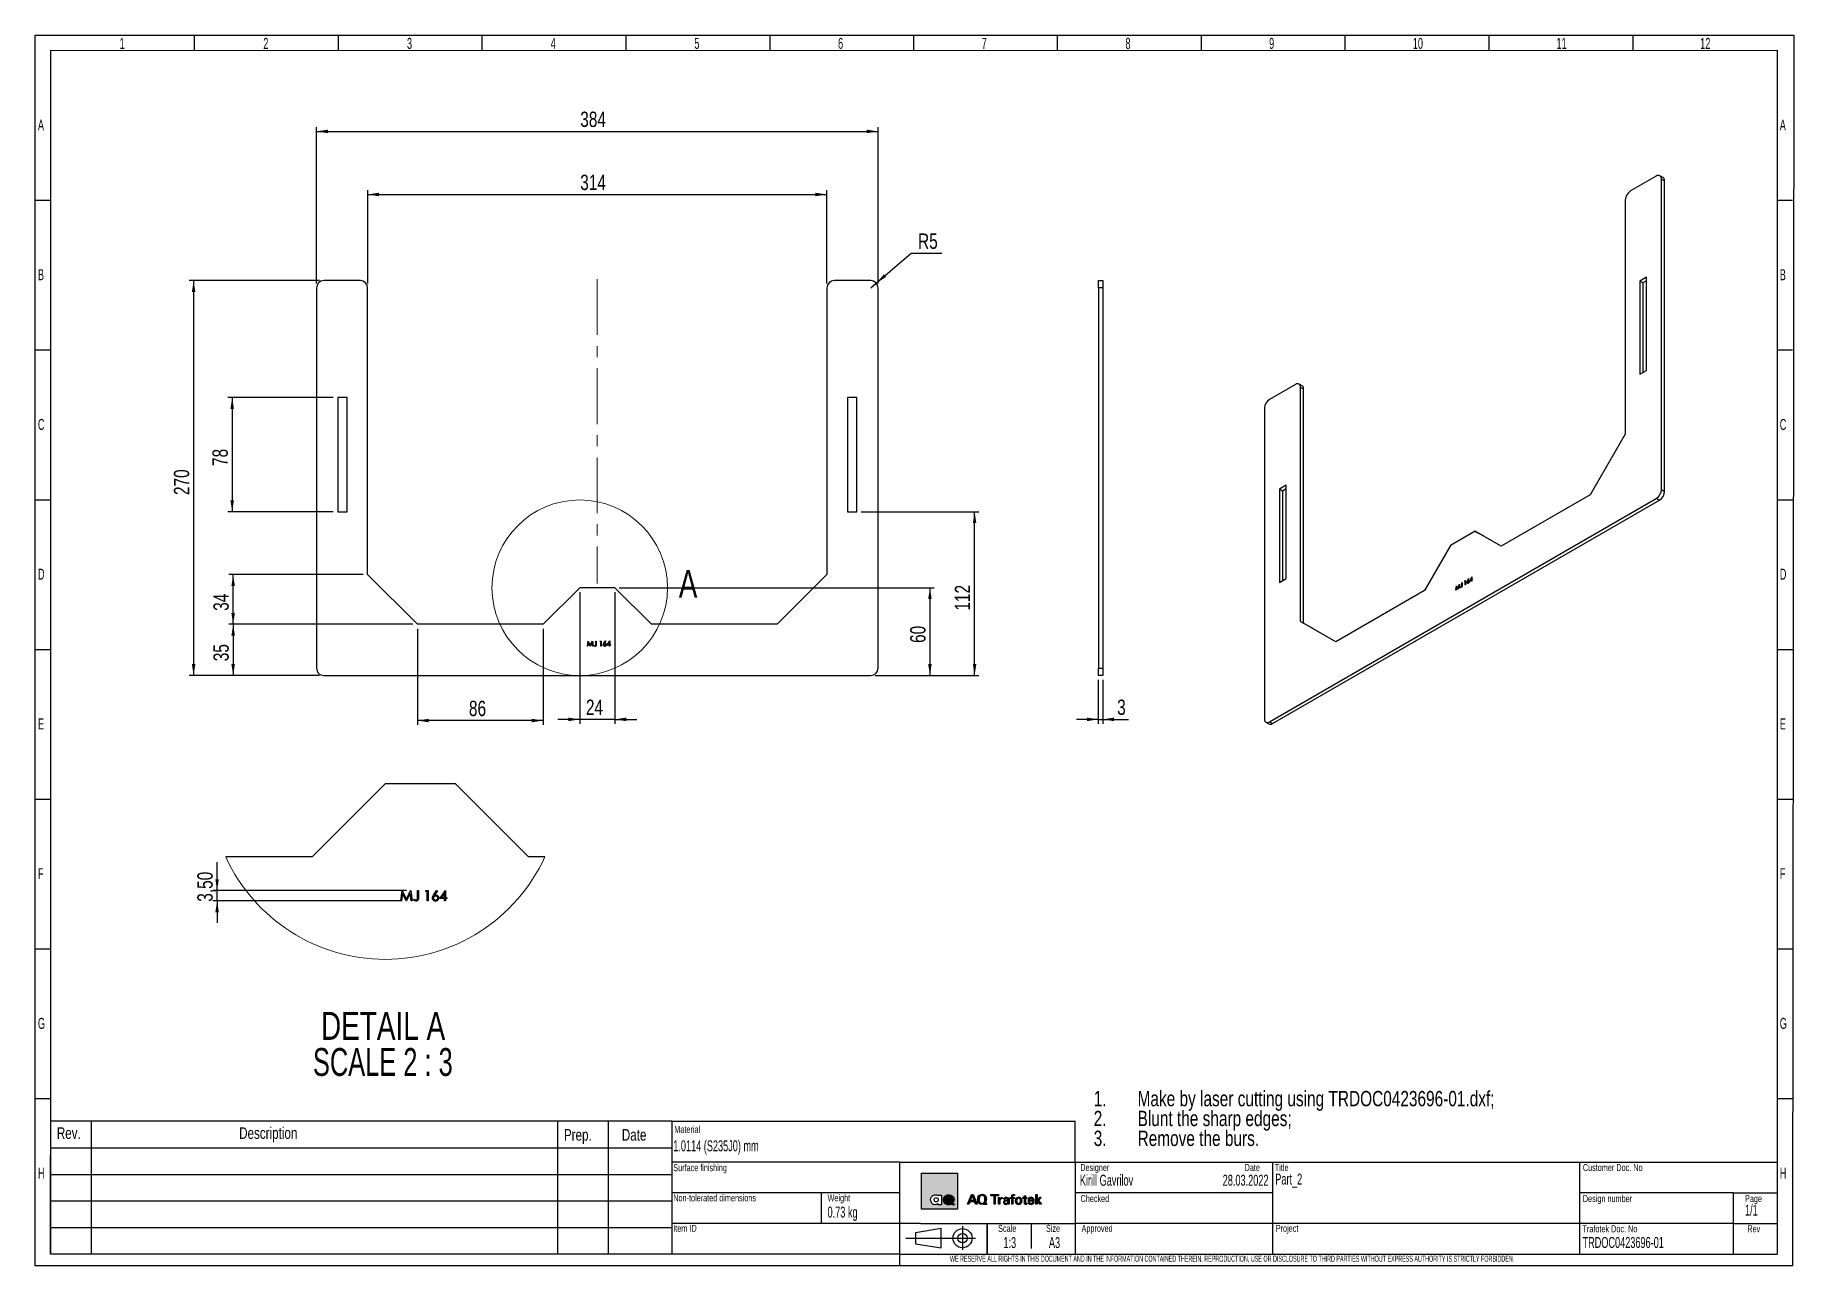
# Model space of a CAD drawing. Header units: millimetres. Extents: x 10 to 411, y 8 to 288.
import ezdxf

# ---------------------------------------------------------------- set-up
doc = ezdxf.new("R2010")
doc.units = ezdxf.units.MM
doc.linetypes.add('CENTERX2', pattern=[20.32, 12.7, -2.54, 2.54, -2.54])
for name, color, linetype in [('DIMENSIONS', 124, 'Continuous'), ('LOGOBLACK', 7, 'Continuous'), ('LOGORED', 242, 'Continuous'), ('LOGOWHITE', 7, 'Continuous'), ('SLD-0', 179, 'Continuous')]:
    doc.layers.add(name, color=color, linetype=linetype)
doc.styles.add('SLDTEXTSTYLE1', font='TXT', dxfattribs={"width": 0.75})
doc.styles.add('SLDTEXTSTYLE2', font='TXT', dxfattribs={"width": 0.623711})
doc.styles.add('SLDTEXTSTYLE3', font='TXT', dxfattribs={"width": 0.523918})
doc.styles.add('SLDTEXTSTYLE4', font='TXT', dxfattribs={"width": 0.681818})
doc.dimstyles.new('SLDDIMSTYLE0', dxfattribs={"dimtxt": 3.5, "dimasz": 2.6, "dimexe": 0, "dimexo": 0.0625, "dimgap": 0.875, "dimtad": 1, "dimlfac": 3, "dimrnd": 1e-09, "dimzin": 12, "dimdsep": 46, "dimtxsty": 'SLDTEXTSTYLE1', "dimsah": 1, "dimcen": 0.09, "dimadec": 0, "dimazin": 3, "dimtfac": 1, "dimtofl": 0, "dimtmove": 0, "dimatfit": 3, "dimfxl": 1, "dimfrac": 2, "dimtolj": 1, "dimtzin": 12, "dimarcsym": 0})
doc.dimstyles.new('SLDDIMSTYLE1', dxfattribs={"dimtxt": 3.5, "dimasz": 2.6, "dimexe": 0, "dimexo": 0.0625, "dimgap": 0.875, "dimtad": 1, "dimlfac": 3, "dimrnd": 1e-09, "dimzin": 12, "dimdsep": 46, "dimtxsty": 'SLDTEXTSTYLE1', "dimsah": 1, "dimcen": 0.09, "dimadec": 0, "dimazin": 3, "dimtfac": 1, "dimtmove": 0, "dimatfit": 0, "dimfxl": 1, "dimfrac": 2, "dimtolj": 1, "dimtzin": 12, "dimarcsym": 0})
doc.dimstyles.new('SLDDIMSTYLE2', dxfattribs={"dimtxt": 3.5, "dimasz": 2.6, "dimexe": 0, "dimexo": 0.0625, "dimgap": 0.875, "dimtad": 0, "dimtih": 1, "dimtoh": 1, "dimlfac": 3, "dimrnd": 1e-09, "dimzin": 12, "dimdsep": 46, "dimtxsty": 'SLDTEXTSTYLE1', "dimsah": 1, "dimcen": 0, "dimadec": 0, "dimazin": 3, "dimtfac": 1, "dimtofl": 0, "dimtmove": 0, "dimatfit": 3, "dimfxl": 1, "dimfrac": 2, "dimtolj": 1, "dimtzin": 12, "dimarcsym": 0})
doc.dimstyles.new('SLDDIMSTYLE3', dxfattribs={"dimtxt": 3.5, "dimasz": 2.6, "dimexe": 0, "dimexo": 0.0625, "dimgap": 0.875, "dimtad": 1, "dimlfac": 1.5, "dimrnd": 1e-09, "dimzin": 12, "dimdsep": 46, "dimtxsty": 'SLDTEXTSTYLE1', "dimsah": 1, "dimcen": 0.09, "dimadec": 0, "dimazin": 3, "dimtfac": 1, "dimtmove": 0, "dimatfit": 0, "dimfxl": 1, "dimfrac": 2, "dimtolj": 1, "dimtzin": 12, "dimarcsym": 0})

msp = doc.modelspace()

# ---------------------------------------------------------------- texts
at = {"color": 7, "linetype": 'Continuous', "lineweight": 18, "insert": (156.4248, 166.6171), "char_height": 6.35, "attachment_point": 1, "style": 'SLDTEXTSTYLE1'}
msp.add_mtext('A', dxfattribs=at)
at = {"layer": 'SLD-0'}
for s, insert, char_height, attachment_point, style in [('1', (28.9764, 287.8771), 2.5, 1, 'SLDTEXTSTYLE2'), ('2', (61.7264, 287.8771), 2.5, 1, 'SLDTEXTSTYLE2'), ('3', (94.4764, 287.8771), 2.5, 1, 'SLDTEXTSTYLE2'), ('4', (127.2264, 287.8771), 2.5, 1, 'SLDTEXTSTYLE2'), ('5', (159.9764, 287.8771), 2.5, 1, 'SLDTEXTSTYLE2'), ('6', (192.7264, 287.8771), 2.5, 1, 'SLDTEXTSTYLE2'), ('7', (225.4764, 287.8771), 2.5, 1, 'SLDTEXTSTYLE2'), ('8', (258.2264, 287.8771), 2.5, 1, 'SLDTEXTSTYLE2'), ('9', (290.9764, 287.8771), 2.5, 1, 'SLDTEXTSTYLE2'), ('10', (323.7264, 287.8771), 2.5, 1, 'SLDTEXTSTYLE2'), ('11', (356.4764, 287.8771), 2.5, 1, 'SLDTEXTSTYLE2'), ('12', (389.2264, 287.8771), 2.5, 1, 'SLDTEXTSTYLE2'), ('A', (10.3622, 269.2765), 2.5, 1, 'SLDTEXTSTYLE2'), ('A', (407.3622, 269.2765), 2.5, 1, 'SLDTEXTSTYLE2'), ('B', (10.3622, 235.1515), 2.5, 1, 'SLDTEXTSTYLE2'), ('B', (407.3622, 235.1515), 2.5, 1, 'SLDTEXTSTYLE2'), ('C', (10.3622, 201.0265), 2.5, 1, 'SLDTEXTSTYLE2'), ('C', (407.3622, 201.0265), 2.5, 1, 'SLDTEXTSTYLE2'), ('D', (10.3622, 166.9015), 2.5, 1, 'SLDTEXTSTYLE2'), ('D', (407.3622, 166.9015), 2.5, 1, 'SLDTEXTSTYLE2'), ('E', (10.3622, 132.7765), 2.5, 1, 'SLDTEXTSTYLE2'), ('E', (407.3622, 132.7765), 2.5, 1, 'SLDTEXTSTYLE2'), ('F', (10.3622, 98.6515), 2.5, 1, 'SLDTEXTSTYLE2'), ('F', (407.3622, 98.6515), 2.5, 1, 'SLDTEXTSTYLE2'), ('G', (10.3622, 64.5265), 2.5, 1, 'SLDTEXTSTYLE2'), ('G', (407.3622, 64.5265), 2.5, 1, 'SLDTEXTSTYLE2'), ('Rev.', (14.671, 39.5992), 2.64583, 1, 'SLDTEXTSTYLE1'), ('Description', (56.2269, 39.5992), 2.645833, 1, 'SLDTEXTSTYLE1'), ('Prep.', (130.2469, 39.1936), 2.64583, 1, 'SLDTEXTSTYLE1'), ('Date', (143.4511, 39.1936), 2.64583, 1, 'SLDTEXTSTYLE1'), ('1.0114 (S235J0) mm', (155.1678, 36.6231), 2.5, 1, 'SLDTEXTSTYLE2'), ('Material', (155.4019, 39.9124), 1.5875, 1, 'SLDTEXTSTYLE2'), ('H', (10.3622, 30.4015), 2.5, 1, 'SLDTEXTSTYLE2'), ('Surface finishing', (155.1678, 31.1836), 1.5875, 1, 'SLDTEXTSTYLE2'), ('Kirill Gavrilov', (247.8324, 28.7812), 2.5, 1, 'SLDTEXTSTYLE2'), ('Designer', (247.9308, 31.225), 1.5875, 1, 'SLDTEXTSTYLE2'), ('28.03.2022', (290.8337, 28.7812), 2.5, 3, 'SLDTEXTSTYLE2'), ('Date', (285.3841, 31.225), 1.5875, 1, 'SLDTEXTSTYLE2'), ('Title', (292.2813, 31.225), 1.5875, 1, 'SLDTEXTSTYLE2'), ('Part_2', (292.3797, 29.0483), 2.5, 1, 'SLDTEXTSTYLE2'), ('Customer Doc. No', (362.4788, 31.225), 1.5875, 1, 'SLDTEXTSTYLE2'), ('H', (407.3622, 30.4015), 2.5, 1, 'SLDTEXTSTYLE2'), ('Non-tolerated dimensions', (155.1678, 24.2979), 1.5875, 1, 'SLDTEXTSTYLE2'), ('Weight', (190.336, 24.2979), 1.5875, 1, 'SLDTEXTSTYLE2'), ('Checked', (247.9926, 24.1515), 1.5875, 1, 'SLDTEXTSTYLE2'), ('Design number', (362.4788, 24.1551), 1.5875, 1, 'SLDTEXTSTYLE2'), ('Page', (399.4389, 24.1551), 1.5875, 1, 'SLDTEXTSTYLE2'), ('0.73 kg', (190.336, 21.5111), 2.5, 1, 'SLDTEXTSTYLE2'), ('1/1', (399.4389, 21.9597), 2.5, 1, 'SLDTEXTSTYLE2'), ('Item ID', (155.1678, 17.359), 1.5875, 1, 'SLDTEXTSTYLE2'), ('Scale', (231.2775, 17.3538), 1.5875, 2, 'SLDTEXTSTYLE2'), ('Size', (241.7309, 17.3538), 1.5875, 2, 'SLDTEXTSTYLE2'), ('Approved', (248.2257, 17.3538), 1.5875, 1, 'SLDTEXTSTYLE2'), ('Project', (292.497, 17.3538), 1.5875, 1, 'SLDTEXTSTYLE2'), ('Trafotek Doc. No', (362.4073, 17.2582), 1.5875, 1, 'SLDTEXTSTYLE2'), ('Rev', (399.9631, 17.2582), 1.5875, 1, 'SLDTEXTSTYLE2'), ('1:3', (231.8627, 14.5689), 2.5, 2, 'SLDTEXTSTYLE2'), ('A3', (242.0617, 14.5689), 2.5, 2, 'SLDTEXTSTYLE2'), ('TRDOC0423696-01', (362.4073, 14.593), 2.5, 1, 'SLDTEXTSTYLE2'), ('WE RESERVE ALL RIGHTS IN THIS DOCUMENT AND IN THE INFORMATION CONTAINED THEREIN. REPRODUCTION, USE OR DISCLOSURE TO THIRD PARTIES WITHOUT EXPRESS AUTHORITY IS STRICTLY FORBIDDEN.', (218.23, 10.3488), 1.4, 1, 'SLDTEXTSTYLE3')]:
    msp.add_mtext(s, dxfattribs=dict(at, insert=insert, char_height=char_height, attachment_point=attachment_point, style=style))

# ---------------------------------------------------------------- blocks, each defined once
blk = doc.blocks.new('AQ_Trafotek_Block')
at = {"layer": 'LOGOBLACK'}
h = blk.add_hatch(color=256, dxfattribs=at)
h.paths.add_polyline_path([(735, -337), (684, -460), (702, -460), (716, -428), (772, -428), (785, -460), (805, -460), (754, -337)], flags=0)
h.paths.add_polyline_path([(767, -414), (721, -414), (744, -355)], flags=0)
h = blk.add_hatch(color=256, dxfattribs=at)
edge = h.paths.add_edge_path(flags=0)
edge.add_spline(control_points=[(902, -448), (925, -428), (924, -386), (913, -350), (885, -330), (843, -337), (824, -353), (811, -381), (811, -412), (819, -437), (836, -456), (859, -464), (875, -463), (886, -460)], knot_values=[0, 0, 0, 0, 0.162892, 0.228963, 0.366562, 0.432634, 0.478693, 0.554572, 0.661574, 0.700725, 0.750248, 0.805808, 1, 1, 1, 1], weights=[1, 1, 1, 1, 1, 1, 1, 1, 1, 1, 1, 1, 1, 1], degree=3, periodic=0)
edge.add_line((886, -460), (930, -460))
edge.add_line((930, -460), (930, -448))
edge.add_line((930, -448), (902, -448))
edge = h.paths.add_edge_path(flags=0)
edge.add_spline(control_points=[(830, -399), (831, -384), (835, -357), (875, -343), (903, -365), (907, -405), (896, -446), (857, -453), (833, -431), (830, -411), (830, -399)], knot_values=[0, 0, 0, 0, 0.157283, 0.255803, 0.385488, 0.51687, 0.669308, 0.768318, 0.880169, 1, 1, 1, 1], weights=[1, 1, 1, 1, 1, 1, 1, 1, 1, 1, 1], degree=3, periodic=0)
for points in [[(977, -337), (977, -352), (1019, -352), (1019, -460), (1035, -460), (1035, -352), (1077, -352), (1077, -337)], [(1617, -375), (1597, -375), (1565, -409), (1565, -336), (1549, -336), (1549, -460), (1565, -460), (1565, -414), (1599, -460), (1620, -460), (1582, -411)]]:
    blk.add_hatch(color=256, dxfattribs=at).paths.add_polyline_path(points, flags=0)
h = blk.add_hatch(color=256, dxfattribs=at)
edge = h.paths.add_edge_path(flags=0)
edge.add_spline(control_points=[(1093, -411), (1095, -398), (1104, -386), (1123, -390), (1124, -390)], knot_values=[0, 0, 0, 0, 0.813923, 1, 1, 1, 1], weights=[1, 1, 1, 1, 1], degree=3, periodic=0)
edge.add_line((1124, -390), (1124, -375))
edge.add_spline(control_points=[(1124, -375), (1122, -374), (1101, -372), (1094, -389), (1093, -389)], knot_values=[0, 0, 0, 0, 0.625611, 1, 1, 1, 1], weights=[1, 1, 1, 1, 1], degree=3, periodic=0)
edge.add_line((1093, -389), (1093, -375))
edge.add_line((1093, -375), (1077, -375))
edge.add_line((1077, -375), (1077, -460))
edge.add_line((1077, -460), (1093, -460))
edge.add_line((1093, -460), (1093, -411))
h = blk.add_hatch(color=256, dxfattribs=at)
edge = h.paths.add_edge_path(flags=0)
edge.add_spline(control_points=[(1158, -397), (1160, -392), (1160, -382), (1195, -384), (1194, -406), (1194, -407)], knot_values=[0, 0, 0, 0, 0.487725, 0.720185, 1, 1, 1, 1], weights=[1, 1, 1, 1, 1, 1], degree=3, periodic=0)
edge.add_spline(control_points=[(1194, -407), (1165, -407), (1137, -410), (1137, -456), (1168, -466), (1185, -460), (1194, -448)], knot_values=[0, 0, 0, 0, 0.449684, 0.619999, 0.797809, 1, 1, 1, 1], weights=[1, 1, 1, 1, 1, 1, 1], degree=3, periodic=0)
edge.add_line((1194, -448), (1194, -460))
edge.add_line((1194, -460), (1209, -460))
edge.add_line((1209, -460), (1209, -392))
edge.add_spline(control_points=[(1209, -392), (1207, -380), (1190, -372), (1161, -371), (1143, -383), (1142, -397)], knot_values=[0, 0, 0, 0, 0.347593, 0.579527, 1, 1, 1, 1], weights=[1, 1, 1, 1, 1, 1], degree=3, periodic=0)
edge.add_line((1142, -397), (1158, -397))
edge = h.paths.add_edge_path(flags=0)
edge.add_spline(control_points=[(1193, -429), (1193, -436), (1187, -447), (1175, -452), (1159, -450), (1152, -438), (1155, -425), (1169, -418), (1186, -418), (1193, -418)], knot_values=[0, 0, 0, 0, 0.162836, 0.30852, 0.429135, 0.541088, 0.645395, 0.79804, 1, 1, 1, 1], weights=[1, 1, 1, 1, 1, 1, 1, 1, 1, 1], degree=3, periodic=0)
edge.add_line((1193, -418), (1193, -429))
h = blk.add_hatch(color=256, dxfattribs=at)
edge = h.paths.add_edge_path(flags=0)
edge.add_line((1258, -375), (1258, -357))
edge.add_spline(control_points=[(1258, -357), (1258, -355), (1260, -351), (1264, -349), (1266, -349)], knot_values=[0, 0, 0, 0, 0.493872, 1, 1, 1, 1], weights=[1, 1, 1, 1, 1], degree=3, periodic=0)
edge.add_line((1266, -349), (1280, -349))
edge.add_line((1280, -349), (1280, -337))
edge.add_spline(control_points=[(1280, -337), (1271, -334), (1247, -334), (1243, -351), (1243, -357)], knot_values=[0, 0, 0, 0, 0.724944, 1, 1, 1, 1], weights=[1, 1, 1, 1, 1], degree=3, periodic=0)
edge.add_line((1243, -357), (1243, -375))
edge.add_line((1243, -375), (1225, -375))
edge.add_line((1225, -375), (1225, -386))
edge.add_line((1225, -386), (1243, -386))
edge.add_line((1243, -386), (1243, -460))
edge.add_line((1243, -460), (1258, -460))
edge.add_line((1258, -460), (1258, -386))
edge.add_line((1258, -386), (1278, -386))
edge.add_line((1278, -386), (1278, -375))
edge.add_line((1278, -375), (1258, -375))
h = blk.add_hatch(color=256, dxfattribs=at)
edge = h.paths.add_edge_path(flags=0)
edge.add_spline(control_points=[(1288, -418), (1288, -431), (1297, -456), (1329, -466), (1364, -456), (1378, -423), (1369, -382), (1336, -369), (1298, -378), (1288, -402), (1288, -418)], knot_values=[0, 0, 0, 0, 0.130361, 0.249388, 0.355922, 0.49512, 0.618471, 0.746102, 0.840269, 1, 1, 1, 1], weights=[1, 1, 1, 1, 1, 1, 1, 1, 1, 1, 1], degree=3, periodic=0)
edge = h.paths.add_edge_path(flags=0)
edge.add_spline(control_points=[(1305, -418), (1305, -408), (1308, -391), (1333, -381), (1356, -393), (1357, -419), (1353, -445), (1328, -455), (1308, -442), (1305, -426), (1305, -418)], knot_values=[0, 0, 0, 0, 0.147742, 0.256769, 0.373643, 0.506367, 0.655125, 0.753769, 0.87571, 1, 1, 1, 1], weights=[1, 1, 1, 1, 1, 1, 1, 1, 1, 1, 1], degree=3, periodic=0)
h = blk.add_hatch(color=256, dxfattribs=at)
edge = h.paths.add_edge_path(flags=0)
edge.add_line((1401, -386), (1401, -445))
edge.add_spline(control_points=[(1401, -445), (1401, -450), (1405, -464), (1427, -461), (1436, -460)], knot_values=[0, 0, 0, 0, 0.293253, 1, 1, 1, 1], weights=[1, 1, 1, 1, 1], degree=3, periodic=0)
edge.add_line((1436, -460), (1436, -448))
edge.add_spline(control_points=[(1436, -448), (1431, -449), (1420, -450), (1417, -443), (1417, -440)], knot_values=[0, 0, 0, 0, 0.687979, 1, 1, 1, 1], weights=[1, 1, 1, 1, 1], degree=3, periodic=0)
edge.add_line((1417, -440), (1417, -386))
edge.add_line((1417, -386), (1435, -386))
edge.add_line((1435, -386), (1435, -375))
edge.add_line((1435, -375), (1417, -375))
edge.add_line((1417, -375), (1417, -351))
edge.add_line((1417, -351), (1401, -357))
edge.add_line((1401, -357), (1401, -375))
edge.add_line((1401, -375), (1385, -375))
edge.add_line((1385, -375), (1385, -386))
edge.add_line((1385, -386), (1401, -386))
h = blk.add_hatch(color=256, dxfattribs=at)
edge = h.paths.add_edge_path(flags=0)
edge.add_line((1464, -420), (1527, -420))
edge.add_spline(control_points=[(1527, -420), (1527, -399), (1521, -379), (1488, -369), (1455, -380), (1447, -418), (1454, -455), (1496, -469), (1525, -454), (1526, -434)], knot_values=[0, 0, 0, 0, 0.169898, 0.269728, 0.391341, 0.544509, 0.675963, 0.800633, 1, 1, 1, 1], weights=[1, 1, 1, 1, 1, 1, 1, 1, 1, 1], degree=3, periodic=0)
edge.add_line((1526, -434), (1510, -434))
edge.add_spline(control_points=[(1510, -434), (1510, -447), (1478, -459), (1464, -438), (1464, -420)], knot_values=[0, 0, 0, 0, 0.399735, 1, 1, 1, 1], weights=[1, 1, 1, 1, 1], degree=3, periodic=0)
edge = h.paths.add_edge_path(flags=0)
edge.add_line((1510, -409), (1465, -409))
edge.add_spline(control_points=[(1465, -409), (1465, -390), (1496, -375), (1510, -394), (1510, -409)], knot_values=[0, 0, 0, 0, 0.515872, 1, 1, 1, 1], weights=[1, 1, 1, 1, 1], degree=3, periodic=0)
at = {"layer": 'LOGORED'}
h = blk.add_hatch(color=256, dxfattribs=at)
h.paths.add_polyline_path([(100, -66), (100, -522), (557, -522), (557, -66)], flags=0)
edge = h.paths.add_edge_path(flags=0)
edge.add_line((489, -467), (481, -460))
edge.add_spline(control_points=[(481, -460), (481, -460), (450, -477), (385, -452), (374, -401), (390, -360), (426, -336), (491, -342), (527, -410), (500, -442), (499, -443)], knot_values=[0, 0, 0, 0, 0.13222, 0.219258, 0.380346, 0.473973, 0.591834, 0.699915, 0.828497, 1, 1, 1, 1], weights=[1, 1, 1, 1, 1, 1, 1, 1, 1, 1, 1], degree=3, periodic=0)
edge.add_line((499, -443), (522, -467))
edge.add_line((522, -467), (489, -467))
edge = h.paths.add_edge_path(flags=0)
edge.add_line((313, -466), (313, -452))
edge.add_spline(control_points=[(313, -452), (312, -452), (300, -468), (254, -468), (221, -442), (210, -396), (238, -348), (288, -332), (312, -353), (313, -354)], knot_values=[0, 0, 0, 0, 0.09906, 0.195454, 0.327314, 0.552214, 0.641111, 0.793423, 1, 1, 1, 1], weights=[1, 1, 1, 1, 1, 1, 1, 1, 1, 1], degree=3, periodic=0)
edge.add_line((313, -354), (313, -344))
edge.add_line((313, -344), (356, -344))
edge.add_line((356, -344), (356, -466))
edge.add_line((356, -466), (313, -466))
h = blk.add_hatch(color=256, dxfattribs=at)
edge = h.paths.add_edge_path(flags=0)
edge.add_spline(control_points=[(475, -418), (475, -418), (483, -407), (474, -385), (462, -375), (445, -373), (432, -379), (422, -388), (418, -411), (437, -435), (456, -431), (457, -431)], knot_values=[0, 0, 0, 0, 0.117515, 0.198973, 0.296883, 0.449973, 0.507573, 0.571323, 0.70267, 0.849661, 1, 1, 1, 1], weights=[1, 1, 1, 1, 1, 1, 1, 1, 1, 1, 1, 1], degree=3, periodic=0)
edge.add_line((457, -431), (443, -415))
edge.add_line((443, -415), (466, -411))
edge.add_line((466, -411), (475, -418))
at = {"layer": 'LOGOWHITE'}
h = blk.add_hatch(color=256, dxfattribs=at)
edge = h.paths.add_edge_path(flags=0)
edge.add_spline(control_points=[(499, -443), (500, -442), (527, -410), (491, -342), (426, -336), (390, -360), (374, -401), (385, -452), (450, -477), (481, -460), (481, -460)], knot_values=[0, 0, 0, 0, 0.171503, 0.300085, 0.408166, 0.526027, 0.619654, 0.780742, 0.86778, 1, 1, 1, 1], weights=[1, 1, 1, 1, 1, 1, 1, 1, 1, 1, 1], degree=3, periodic=0)
edge.add_line((481, -460), (489, -467))
edge.add_line((489, -467), (522, -467))
edge.add_line((522, -467), (499, -443))
edge = h.paths.add_edge_path(flags=0)
edge.add_line((443, -415), (457, -431))
edge.add_spline(control_points=[(457, -431), (456, -431), (437, -435), (418, -411), (422, -388), (432, -379), (445, -373), (462, -375), (474, -385), (483, -407), (475, -418), (475, -418)], knot_values=[0, 0, 0, 0, 0.150339, 0.29733, 0.428677, 0.492427, 0.550027, 0.703117, 0.801027, 0.882485, 1, 1, 1, 1], weights=[1, 1, 1, 1, 1, 1, 1, 1, 1, 1, 1, 1], degree=3, periodic=0)
edge.add_line((475, -418), (466, -411))
edge.add_line((466, -411), (443, -415))
at = {"color": 7, "linetype": 'Continuous', "lineweight": 18}
for p, q in [((499, -443), (522, -467)), ((481, -460), (489, -467)), ((489, -467), (522, -467))]:
    blk.add_line(p, q, dxfattribs=at)
at = {"layer": 'LOGOBLACK'}
for p, q in [((684, -460), (735, -337)), ((716, -428), (702, -460)), ((772, -428), (716, -428)), ((721, -414), (744, -355)), ((767, -414), (721, -414)), ((735, -337), (754, -337)), ((744, -355), (767, -414)), ((754, -337), (805, -460)), ((785, -460), (772, -428)), ((977, -337), (1077, -337)), ((977, -352), (977, -337)), ((1019, -352), (977, -352)), ((1019, -460), (1019, -352)), ((1077, -352), (1035, -352)), ((1035, -352), (1035, -460)), ((1077, -337), (1077, -352)), ((1077, -460), (1077, -375)), ((1077, -375), (1093, -375)), ((1093, -375), (1093, -389)), ((1093, -411), (1093, -460)), ((1124, -375), (1124, -390)), ((1158, -397), (1142, -397)), ((1193, -418), (1193, -429)), ((1209, -392), (1209, -460)), ((1225, -386), (1225, -375)), ((1225, -375), (1243, -375)), ((1243, -386), (1225, -386)), ((1243, -375), (1243, -357)), ((1243, -460), (1243, -386)), ((1258, -375), (1258, -357)), ((1258, -375), (1278, -375)), ((1278, -386), (1258, -386)), ((1258, -386), (1258, -460)), ((1280, -349), (1266, -349)), ((1278, -375), (1278, -386)), ((1280, -337), (1280, -349)), ((1385, -386), (1385, -375)), ((1385, -375), (1401, -375)), ((1401, -386), (1385, -386)), ((1401, -357), (1417, -351)), ((1401, -375), (1401, -357)), ((1401, -386), (1401, -445)), ((1417, -351), (1417, -375)), ((1417, -375), (1435, -375)), ((1435, -386), (1417, -386)), ((1417, -386), (1417, -440)), ((1435, -375), (1435, -386)), ((1527, -420), (1464, -420)), ((1510, -409), (1465, -409)), ((1510, -434), (1526, -434)), ((1549, -336), (1565, -336)), ((1549, -460), (1549, -336)), ((1565, -336), (1565, -409)), ((1597, -375), (1565, -409)), ((1599, -460), (1565, -414)), ((1565, -414), (1565, -460)), ((1617, -375), (1582, -411)), ((1582, -411), (1620, -460)), ((1617, -375), (1597, -375)), ((702, -460), (684, -460)), ((805, -460), (785, -460)), ((886, -460), (930, -460)), ((902, -448), (930, -448)), ((930, -460), (930, -448)), ((1035, -460), (1019, -460)), ((1093, -460), (1077, -460)), ((1194, -460), (1194, -448)), ((1209, -460), (1194, -460)), ((1258, -460), (1243, -460)), ((1436, -448), (1436, -460)), ((1565, -460), (1549, -460)), ((1620, -460), (1599, -460))]:
    blk.add_line(p, q, dxfattribs=at)
for points, knots in [([(886, -460), (875, -463), (859, -464), (836, -456), (819, -437), (811, -412), (811, -381), (824, -353), (843, -337), (885, -330), (913, -350), (924, -386), (925, -428), (902, -448)], [0, 0, 0, 0, 0.194192, 0.249752, 0.299275, 0.338426, 0.445428, 0.521307, 0.567366, 0.633438, 0.771037, 0.837108, 1, 1, 1, 1]), ([(830, -399), (831, -384), (835, -357), (875, -343), (903, -365), (907, -405), (896, -446), (857, -453), (833, -431), (830, -411), (830, -399)], [0, 0, 0, 0, 0.157283, 0.255803, 0.385488, 0.51687, 0.669308, 0.768318, 0.880169, 1, 1, 1, 1]), ([(1093, -389), (1094, -389), (1101, -372), (1122, -374), (1124, -375)], [0, 0, 0, 0, 0.374389, 1, 1, 1, 1]), ([(1124, -390), (1123, -390), (1104, -386), (1095, -398), (1093, -411)], [0, 0, 0, 0, 0.186077, 1, 1, 1, 1]), ([(1194, -407), (1165, -407), (1137, -410), (1137, -456), (1168, -466), (1185, -460), (1194, -448)], [0, 0, 0, 0, 0.449684, 0.619999, 0.797809, 1, 1, 1, 1]), ([(1142, -397), (1143, -383), (1161, -371), (1190, -372), (1207, -380), (1209, -392)], [0, 0, 0, 0, 0.420473, 0.652407, 1, 1, 1, 1]), ([(1193, -418), (1186, -418), (1169, -418), (1155, -425), (1152, -438), (1159, -450), (1175, -452), (1187, -447), (1193, -436), (1193, -429)], [0, 0, 0, 0, 0.20196, 0.354605, 0.458912, 0.570865, 0.69148, 0.837164, 1, 1, 1, 1]), ([(1194, -407), (1194, -406), (1195, -384), (1160, -382), (1160, -392), (1158, -397)], [0, 0, 0, 0, 0.279815, 0.512275, 1, 1, 1, 1]), ([(1243, -357), (1243, -351), (1247, -334), (1271, -334), (1280, -337)], [0, 0, 0, 0, 0.275056, 1, 1, 1, 1]), ([(1258, -357), (1258, -355), (1260, -351), (1264, -349), (1266, -349)], [0, 0, 0, 0, 0.493872, 1, 1, 1, 1]), ([(1288, -418), (1288, -402), (1298, -378), (1336, -369), (1369, -382), (1378, -423), (1364, -456), (1329, -466), (1297, -456), (1288, -431), (1288, -418)], [0, 0, 0, 0, 0.159731, 0.253898, 0.381529, 0.50488, 0.644078, 0.750612, 0.869639, 1, 1, 1, 1]), ([(1305, -418), (1305, -408), (1308, -391), (1333, -381), (1356, -393), (1357, -419), (1353, -445), (1328, -455), (1308, -442), (1305, -426), (1305, -418)], [0, 0, 0, 0, 0.147742, 0.256769, 0.373643, 0.506367, 0.655125, 0.753769, 0.87571, 1, 1, 1, 1]), ([(1401, -445), (1401, -450), (1405, -464), (1427, -461), (1436, -460)], [0, 0, 0, 0, 0.293253, 1, 1, 1, 1]), ([(1417, -440), (1417, -443), (1420, -450), (1431, -449), (1436, -448)], [0, 0, 0, 0, 0.312021, 1, 1, 1, 1]), ([(1527, -420), (1527, -399), (1521, -379), (1488, -369), (1455, -380), (1447, -418), (1454, -455), (1496, -469), (1525, -454), (1526, -434)], [0, 0, 0, 0, 0.169898, 0.269728, 0.391341, 0.544509, 0.675963, 0.800633, 1, 1, 1, 1]), ([(1510, -434), (1510, -447), (1478, -459), (1464, -438), (1464, -420)], [0, 0, 0, 0, 0.399735, 1, 1, 1, 1]), ([(1465, -409), (1465, -390), (1496, -375), (1510, -394), (1510, -409)], [0, 0, 0, 0, 0.515872, 1, 1, 1, 1])]:
    blk.add_open_spline(points, degree=3, knots=knots, dxfattribs=at)
at = {"layer": 'LOGORED'}
for p, q in [((100, -66), (557, -66)), ((100, -522), (100, -66)), ((557, -66), (557, -522)), ((466, -411), (443, -415)), ((443, -415), (457, -431)), ((475, -418), (466, -411)), ((557, -522), (100, -522))]:
    blk.add_line(p, q, dxfattribs=at)
at = {"layer": 'LOGORED', "linetype": 'Continuous'}
blk.add_ellipse((287, -404), major_axis=(3.9, -27.3), ratio=0.991275, dxfattribs=at)
at = {"layer": 'LOGORED'}
blk.add_open_spline([(457, -431), (456, -431), (437, -435), (418, -411), (422, -388), (432, -379), (445, -373), (462, -375), (474, -385), (483, -407), (475, -418), (475, -418)], degree=3, knots=[0, 0, 0, 0, 0.150339, 0.29733, 0.428677, 0.492427, 0.550027, 0.703117, 0.801027, 0.882485, 1, 1, 1, 1], dxfattribs=at)
at = {"layer": 'LOGOWHITE'}
for p, q in [((313, -354), (313, -344)), ((313, -344), (356, -344)), ((356, -344), (356, -466)), ((313, -466), (313, -452)), ((356, -466), (313, -466))]:
    blk.add_line(p, q, dxfattribs=at)
for points, knots in [([(313, -452), (312, -452), (300, -468), (254, -468), (221, -442), (210, -396), (238, -348), (288, -332), (312, -353), (313, -354)], [0, 0, 0, 0, 0.09906, 0.195454, 0.327314, 0.552214, 0.641111, 0.793423, 1, 1, 1, 1]), ([(481, -460), (481, -460), (450, -477), (385, -452), (374, -401), (390, -360), (426, -336), (491, -342), (527, -410), (500, -442), (499, -443)], [0, 0, 0, 0, 0.13222, 0.219258, 0.380346, 0.473973, 0.591834, 0.699915, 0.828497, 1, 1, 1, 1])]:
    blk.add_open_spline(points, degree=3, knots=knots, dxfattribs=at)
blk = doc.blocks.new('Block1')
at = {"layer": 'SLD-0'}
for p, q in [((226.18, 17.65), (220.35, 16.72)), ((220.35, 16.72), (220.35, 14.22)), ((226.18, 13.29), (226.18, 17.65)), ((231.06, 18.21), (231.06, 12.79)), ((218.15, 15.47), (233.99, 15.47)), ((220.35, 14.22), (226.18, 13.29))]:
    blk.add_line(p, q, dxfattribs=at)
for radius in [2.18, 1.09]:
    blk.add_circle((231.06, 15.47), radius, dxfattribs=at)
blk = doc.blocks.new('SW_NOTE_0')
at = {"layer": 'DIMENSIONS', "color": 0, "char_height": 3.5, "attachment_point": 1, "style": 'SLDTEXTSTYLE1'}
for s, insert in [('1.', (-10, 4.51)), ('Make by laser cutting using TRDOC0423696-01.dxf;', (0, 4.51)), ('2.', (-10, -0.01)), ('Blunt the sharp edges;', (0, -0.01)), ('3.', (-10, -4.54)), ('Remove the burs.', (0, -4.54))]:
    blk.add_mtext(s, dxfattribs=dict(at, insert=insert))
blk = doc.blocks.new('_D')
at = {"layer": 'DIMENSIONS'}
for p, q in [((73.85, 231.9), (73.85, 267.56)), ((73.85, 266.56), (201.85, 266.56)), ((201.85, 231.9), (201.85, 267.56))]:
    blk.add_line(p, q, dxfattribs=at)
for points in [[(73.85, 266.56), (76.45, 266.16), (76.45, 266.96)], [(201.85, 266.56), (199.25, 266.96), (199.25, 266.16)]]:
    blk.add_solid(points, dxfattribs=at)
at = {"layer": 'DIMENSIONS', "insert": (133.97, 271.08), "char_height": 3.5, "attachment_point": 1, "style": 'SLDTEXTSTYLE1'}
blk.add_mtext('384', dxfattribs=at)
blk = doc.blocks.new('_D_1')
at = {"layer": 'DIMENSIONS'}
for p, q in [((85.52, 231.9), (85.52, 253.19)), ((190.18, 231.9), (190.18, 253.19)), ((85.52, 252.19), (190.18, 252.19))]:
    blk.add_line(p, q, dxfattribs=at)
for points in [[(85.52, 252.19), (88.12, 251.79), (88.12, 252.59)], [(190.18, 252.19), (187.58, 252.59), (187.58, 251.79)]]:
    blk.add_solid(points, dxfattribs=at)
at = {"layer": 'DIMENSIONS', "insert": (133.97, 256.7), "char_height": 3.5, "attachment_point": 1, "style": 'SLDTEXTSTYLE1'}
blk.add_mtext('314', dxfattribs=at)
blk = doc.blocks.new('_D_2')
at = {"layer": 'DIMENSIONS'}
for p, q in [((74.52, 232.56), (44.85, 232.56)), ((45.85, 232.56), (45.85, 142.56)), ((74.52, 142.56), (44.85, 142.56))]:
    blk.add_line(p, q, dxfattribs=at)
for points in [[(45.85, 232.56), (45.45, 229.96), (46.25, 229.96)], [(45.85, 142.56), (46.25, 145.16), (45.45, 145.16)]]:
    blk.add_solid(points, dxfattribs=at)
at = {"layer": 'DIMENSIONS', "insert": (41.34, 183.69), "char_height": 3.5, "attachment_point": 1, "rotation": 90, "style": 'SLDTEXTSTYLE1'}
blk.add_mtext('270', dxfattribs=at)
blk = doc.blocks.new('_D_3')
at = {"layer": 'DIMENSIONS'}
for p, q in [((95.85, 154.23), (53.86, 154.23)), ((54.86, 154.23), (54.86, 142.56)), ((74.52, 142.56), (53.86, 142.56))]:
    blk.add_line(p, q, dxfattribs=at)
for points in [[(54.86, 154.23), (54.46, 151.63), (55.26, 151.63)], [(54.86, 142.56), (55.26, 145.16), (54.46, 145.16)]]:
    blk.add_solid(points, dxfattribs=at)
at = {"layer": 'DIMENSIONS', "insert": (50.35, 145.81), "char_height": 3.5, "attachment_point": 1, "rotation": 90, "style": 'SLDTEXTSTYLE1'}
blk.add_mtext('35', dxfattribs=at)
blk = doc.blocks.new('_D_4')
at = {"layer": 'DIMENSIONS'}
for p, q in [((133.85, 161.56), (133.85, 131.56)), ((141.85, 161.56), (141.85, 131.56)), ((133.85, 132.56), (128.85, 132.56)), ((141.85, 132.56), (133.85, 132.56)), ((141.85, 132.56), (146.85, 132.56))]:
    blk.add_line(p, q, dxfattribs=at)
for points in [[(133.85, 132.56), (131.25, 132.96), (131.25, 132.16)], [(141.85, 132.56), (144.45, 132.16), (144.45, 132.96)]]:
    blk.add_solid(points, dxfattribs=at)
at = {"layer": 'DIMENSIONS', "insert": (135.26, 137.08), "char_height": 3.5, "attachment_point": 1, "style": 'SLDTEXTSTYLE1'}
blk.add_mtext('24', dxfattribs=at)
blk = doc.blocks.new('_D_5')
at = {"layer": 'DIMENSIONS'}
for p, q in [((96.85, 153.23), (96.85, 131.3)), ((125.52, 153.23), (125.52, 131.3)), ((125.52, 132.3), (96.85, 132.3))]:
    blk.add_line(p, q, dxfattribs=at)
for points in [[(96.85, 132.3), (99.45, 131.9), (99.45, 132.7)], [(125.52, 132.3), (122.92, 132.7), (122.92, 131.9)]]:
    blk.add_solid(points, dxfattribs=at)
at = {"layer": 'DIMENSIONS', "insert": (108.6, 136.81), "char_height": 3.5, "attachment_point": 1, "style": 'SLDTEXTSTYLE1'}
blk.add_mtext('86', dxfattribs=at)
blk = doc.blocks.new('_D_6')
at = {"layer": 'DIMENSIONS'}
for p, q in [((77.68, 205.9), (53.64, 205.9)), ((54.64, 205.9), (54.64, 179.9)), ((77.68, 179.9), (53.64, 179.9))]:
    blk.add_line(p, q, dxfattribs=at)
for points in [[(54.64, 205.9), (54.24, 203.3), (55.04, 203.3)], [(54.64, 179.9), (55.04, 182.5), (54.24, 182.5)]]:
    blk.add_solid(points, dxfattribs=at)
at = {"layer": 'DIMENSIONS', "insert": (50.13, 190.31), "char_height": 3.5, "attachment_point": 1, "rotation": 90, "style": 'SLDTEXTSTYLE1'}
blk.add_mtext('78', dxfattribs=at)
blk = doc.blocks.new('_D_7')
at = {"layer": 'DIMENSIONS'}
for p, q in [((84.52, 165.56), (53.86, 165.56)), ((54.86, 154.23), (54.86, 165.56)), ((95.85, 154.23), (53.86, 154.23))]:
    blk.add_line(p, q, dxfattribs=at)
for points in [[(54.86, 165.56), (54.46, 162.96), (55.26, 162.96)], [(54.86, 154.23), (55.26, 156.83), (54.46, 156.83)]]:
    blk.add_solid(points, dxfattribs=at)
at = {"layer": 'DIMENSIONS', "insert": (50.35, 157.31), "char_height": 3.5, "attachment_point": 1, "rotation": 90, "style": 'SLDTEXTSTYLE1'}
blk.add_mtext('34', dxfattribs=at)
blk = doc.blocks.new('_D_8')
at = {"layer": 'DIMENSIONS'}
for p, q in [((142.85, 162.56), (214.67, 162.56)), ((213.67, 162.56), (213.67, 142.56)), ((201.18, 142.56), (214.67, 142.56))]:
    blk.add_line(p, q, dxfattribs=at)
for points in [[(213.67, 162.56), (213.27, 159.96), (214.07, 159.96)], [(213.67, 142.56), (214.07, 145.16), (213.27, 145.16)]]:
    blk.add_solid(points, dxfattribs=at)
at = {"layer": 'DIMENSIONS', "insert": (209.16, 149.98), "char_height": 3.5, "attachment_point": 1, "rotation": 90, "style": 'SLDTEXTSTYLE1'}
blk.add_mtext('60', dxfattribs=at)
blk = doc.blocks.new('_D_9')
at = {"layer": 'DIMENSIONS'}
for p, q in [((198.02, 179.9), (224.85, 179.9)), ((223.85, 142.56), (223.85, 179.9)), ((201.18, 142.56), (224.85, 142.56))]:
    blk.add_line(p, q, dxfattribs=at)
for points in [[(223.85, 179.9), (223.45, 177.3), (224.25, 177.3)], [(223.85, 142.56), (224.25, 145.16), (223.45, 145.16)]]:
    blk.add_solid(points, dxfattribs=at)
at = {"layer": 'DIMENSIONS', "insert": (219.34, 157.35), "char_height": 3.5, "attachment_point": 1, "rotation": 90, "style": 'SLDTEXTSTYLE1'}
blk.add_mtext('112', dxfattribs=at)
blk = doc.blocks.new('_D_10')
at = {"layer": 'DIMENSIONS'}
for p, q in [((201.45, 231.98), (209.37, 238.79)), ((209.37, 238.79), (216.38, 238.79)), ((200.18, 230.9), (201.45, 231.98))]:
    blk.add_line(p, q, dxfattribs=at)
blk.add_solid([(201.45, 231.98), (203.68, 233.38), (203.16, 233.98)], dxfattribs=at)
at = {"layer": 'DIMENSIONS', "insert": (210.96, 243.3), "char_height": 3.5, "attachment_point": 1, "style": 'SLDTEXTSTYLE1'}
blk.add_mtext('R5', dxfattribs=at)
blk = doc.blocks.new('_D_11')
at = {"layer": 'DIMENSIONS'}
for p, q in [((51.2, 93.54), (51.2, 100.05)), ((94.34, 93.54), (50.2, 93.54)), ((51.2, 91.21), (51.2, 93.54)), ((93.32, 91.21), (50.2, 91.21)), ((51.2, 91.21), (51.2, 86.21))]:
    blk.add_line(p, q, dxfattribs=at)
for points in [[(51.2, 93.54), (51.6, 96.14), (50.8, 96.14)], [(51.2, 91.21), (50.8, 88.61), (51.6, 88.61)]]:
    blk.add_solid(points, dxfattribs=at)
at = {"layer": 'DIMENSIONS', "insert": (46.69, 91), "char_height": 3.5, "attachment_point": 1, "rotation": 90, "style": 'SLDTEXTSTYLE1'}
blk.add_mtext('3,50', dxfattribs=at)
blk = doc.blocks.new('SW_NOTE_1')
at = {"layer": 'DIMENSIONS', "color": 0, "char_height": 6.35, "attachment_point": 2}
for s, insert, style in [('DETAIL A', (17.07, 8.19), 'SLDTEXTSTYLE1'), ('SCALE 2 : 3', (17.01, -0.03), 'SLDTEXTSTYLE4')]:
    blk.add_mtext(s, dxfattribs=dict(at, insert=insert, style=style))
blk = doc.blocks.new('_D_12')
at = {"layer": 'DIMENSIONS'}
for p, q in [((252.05, 141.56), (252.05, 131.56)), ((253.05, 141.56), (253.05, 131.56)), ((252.05, 132.56), (247.05, 132.56)), ((252.05, 132.56), (253.05, 132.56)), ((253.05, 132.56), (258.93, 132.56))]:
    blk.add_line(p, q, dxfattribs=at)
for points in [[(252.05, 132.56), (249.45, 132.96), (249.45, 132.16)], [(253.05, 132.56), (255.65, 132.16), (255.65, 132.96)]]:
    blk.add_solid(points, dxfattribs=at)
at = {"layer": 'DIMENSIONS', "insert": (256.34, 137.08), "char_height": 3.5, "attachment_point": 1, "style": 'SLDTEXTSTYLE1'}
blk.add_mtext('3', dxfattribs=at)

# ---------------------------------------------------------------- dimensions: what is measured, and where the dimension line sits
at = {"layer": 'DIMENSIONS'}
for base, p1, p2, dimstyle, picture, middle in [((201.8497, 266.5649), (73.8497, 230.8982), (201.8497, 230.8982), 'SLDDIMSTYLE0', '_D', (137.8497, 266.5649)), ((190.183, 252.1899), (85.5163, 230.8982), (190.183, 230.8982), 'SLDDIMSTYLE0', '_D_1', (137.8497, 252.1899)), ((133.8497, 132.5649), (141.8497, 162.5649), (133.8497, 162.5649), 'SLDDIMSTYLE1', '_D_4', (137.8497, 132.5649)), ((96.8497, 132.3014), (125.5163, 154.2315), (96.8497, 154.2315), 'SLDDIMSTYLE0', '_D_5', (111.183, 132.3014)), ((253.0549, 132.5649), (252.0549, 142.5649), (253.0549, 142.5649), 'SLDDIMSTYLE1', '_D_12', (257.6328, 132.5649))]:
    dim = msp.add_linear_dim(base=base, p1=p1, p2=p2, dimstyle=dimstyle, dxfattribs=at)
    dim.commit()
    dim.dimension.update_dxf_attribs({"geometry": picture, "text_midpoint": middle, "dimtype": 160})
dim = msp.add_radius_dim(center=(200.183, 230.8982), mpoint=(201.4471, 231.9844), dimstyle='SLDDIMSTYLE2', dxfattribs=at)
dim.commit()
dim.dimension.update_dxf_attribs({"geometry": '_D_10', "text_midpoint": (213.6669, 241.5696), "dimtype": 164})
for base, p1, p2, dimstyle, picture, middle in [((45.8497, 142.5649), (75.5163, 232.5649), (75.5163, 142.5649), 'SLDDIMSTYLE0', '_D_2', (45.8497, 187.5649)), ((54.6391, 179.8982), (78.683, 205.8982), (78.683, 179.8982), 'SLDDIMSTYLE0', '_D_6', (54.6391, 192.8982)), ((223.8497, 179.8982), (200.183, 142.5649), (197.0163, 179.8982), 'SLDDIMSTYLE0', '_D_9', (223.8497, 161.2315)), ((54.862, 165.5649), (96.8497, 154.2315), (85.5163, 165.5649), 'SLDDIMSTYLE0', '_D_7', (54.862, 159.8982)), ((213.6669, 142.5649), (141.8497, 162.5649), (200.183, 142.5649), 'SLDDIMSTYLE0', '_D_8', (213.6669, 152.5649)), ((54.862, 142.5649), (96.8497, 154.2315), (75.5163, 142.5649), 'SLDDIMSTYLE0', '_D_3', (54.862, 148.3982)), ((51.2035, 93.5392), (94.3243, 91.2059), (95.3377, 93.5392), 'SLDDIMSTYLE3', '_D_11', (51.2035, 95.5258))]:
    dim = msp.add_linear_dim(base=base, p1=p1, p2=p2, angle=90, dimstyle=dimstyle, dxfattribs=at)
    dim.commit()
    dim.dimension.update_dxf_attribs({"geometry": picture, "text_midpoint": middle, "dimtype": 160})

# ---------------------------------------------------------------- linework, layer by layer
at = {"color": 7, "linetype": 'Continuous', "lineweight": 25}
for p, q in [((379.222, 256.3906), (373.3294, 252.9889)), ((380.7623, 256.0649), (380.0552, 256.4731)), ((380.4005, 184.9431), (380.4005, 255.71)), ((381.1076, 255.3018), (380.4005, 255.71)), ((381.1076, 184.5349), (381.1076, 255.3018)), ((372.1509, 250.9476), (372.1509, 197.6003)), ((83.8497, 232.5649), (75.5163, 232.5649)), ((200.183, 232.5649), (191.8497, 232.5649)), ((252.0549, 230.8982), (252.0549, 232.5649)), ((252.0549, 232.5649), (253.0549, 232.5649)), ((253.0549, 232.5649), (253.0549, 230.8982)), ((376.9828, 233.3235), (375.4507, 232.4391)), ((376.9828, 232.5071), (376.1578, 232.0309)), ((376.9828, 212.0934), (376.9828, 233.3235)), ((73.8497, 230.8982), (73.8497, 144.2315)), ((85.5163, 165.5649), (85.5163, 230.8982)), ((190.183, 230.8982), (190.183, 165.5649)), ((201.8497, 144.2315), (201.8497, 230.8982)), ((253.0549, 230.8982), (252.0549, 230.8982)), ((252.0549, 230.8982), (252.0549, 144.2315)), ((253.0549, 230.8982), (253.0549, 144.2315)), ((375.4507, 232.4391), (375.4507, 211.209)), ((376.1578, 232.0309), (375.4507, 232.4391)), ((376.1578, 232.0309), (376.1578, 211.6172)), ((296.9619, 208.9028), (291.0693, 205.5011)), ((298.5022, 208.5771), (297.7951, 208.9853)), ((375.4507, 211.209), (376.9828, 212.0934)), ((78.683, 205.8982), (78.683, 179.8982)), ((80.8497, 205.8982), (78.683, 205.8982)), ((80.8497, 179.8982), (80.8497, 205.8982)), ((197.0163, 205.8982), (194.8497, 205.8982)), ((194.8497, 205.8982), (194.8497, 179.8982)), ((197.0163, 179.8982), (197.0163, 205.8982)), ((298.1404, 154.8749), (298.1404, 208.2223)), ((298.8475, 207.8141), (298.1404, 208.2223)), ((298.8475, 154.4667), (298.8475, 207.8141)), ((289.8908, 203.4599), (289.8908, 132.693)), ((372.1509, 197.6003), (364.137, 183.7199)), ((294.8406, 185.9038), (293.3085, 185.0194)), ((293.3085, 185.0194), (293.3085, 163.7893)), ((294.0156, 184.6112), (293.3085, 185.0194)), ((294.8406, 185.0874), (294.0156, 184.6112)), ((294.0156, 184.6112), (294.0156, 164.1975)), ((294.8406, 164.6737), (294.8406, 185.9038)), ((380.4005, 184.9431), (381.1076, 184.5349)), ((291.0693, 132.0125), (379.222, 182.9019)), ((291.7764, 131.6043), (379.9291, 182.4937)), ((364.137, 183.7199), (343.8666, 172.018)), ((379.9291, 182.4937), (379.222, 182.9019)), ((78.683, 179.8982), (80.8497, 179.8982)), ((194.8497, 179.8982), (197.0163, 179.8982)), ((337.9741, 175.4208), (332.3172, 172.1552)), ((343.8666, 172.018), (337.9741, 175.4208)), ((337.9741, 175.4208), (338.6812, 175.0126)), ((343.8667, 172.0181), (338.6812, 175.0126)), ((332.3172, 172.1552), (326.4247, 161.949)), ((96.8497, 154.2315), (85.5163, 165.5649)), ((190.183, 165.5649), (178.8497, 154.2315)), ((293.3085, 163.7893), (294.8406, 164.6737)), ((336.2109, 164.0581), (336.4571, 164.6349)), ((336.5141, 164.6161), (336.2962, 164.1054)), ((336.4571, 164.6349), (336.5141, 164.6161)), ((336.5093, 164.6048), (336.4571, 164.6349)), ((336.7109, 164.0243), (337.1613, 165.0414)), ((337.1023, 164.7616), (336.8564, 164.2059)), ((336.8564, 164.2059), (337.1023, 164.3479)), ((337.1763, 164.7189), (337.1023, 164.7616)), ((337.1023, 164.3479), (337.1023, 164.7616)), ((337.1869, 164.299), (337.1023, 164.3479)), ((337.1613, 165.0414), (337.1763, 165.0501)), ((337.1763, 165.0328), (337.1613, 165.0414)), ((337.1684, 164.7234), (337.1763, 164.7412)), ((337.1763, 165.0501), (337.1763, 164.3906)), ((337.1763, 164.3906), (337.2715, 164.4456)), ((337.2609, 164.3418), (337.1763, 164.3906)), ((337.2715, 164.3479), (337.1763, 164.2929)), ((337.2201, 164.3182), (337.2201, 164.3653)), ((337.2715, 164.4456), (337.2715, 164.3479)), ((133.8497, 162.5649), (125.5163, 154.2315)), ((141.8497, 162.5649), (133.8497, 162.5649)), ((150.183, 154.2315), (141.8497, 162.5649)), ((326.4247, 161.949), (306.1543, 150.2471)), ((333.5592, 161.9849), (333.6681, 163.0004)), ((333.6337, 162.028), (333.5592, 161.9849)), ((333.7125, 162.7605), (333.6337, 162.028)), ((333.6681, 163.0004), (333.6787, 163.0065)), ((333.6894, 162.9882), (333.6681, 163.0004)), ((333.6787, 163.0065), (334.0193, 162.4215)), ((334.0115, 162.2461), (333.7125, 162.7605)), ((333.8304, 162.6924), (333.7125, 162.7605)), ((333.7643, 162.7306), (333.776, 162.8394)), ((334.0491, 162.316), (333.8304, 162.6924)), ((334.0282, 162.2557), (334.0115, 162.2461)), ((334.0193, 162.4215), (334.359, 163.3993)), ((334.0747, 162.3895), (334.0193, 162.4215)), ((334.326, 163.1131), (334.0282, 162.2557)), ((334.405, 162.4732), (334.326, 163.1131)), ((334.4119, 163.0635), (334.326, 163.1131)), ((334.359, 163.3993), (334.3698, 163.4055)), ((334.3714, 163.3922), (334.359, 163.3993)), ((334.3698, 163.4055), (334.4793, 162.5161)), ((334.3885, 163.077), (334.4045, 163.1231)), ((334.4793, 162.5161), (334.405, 162.4732)), ((334.5957, 162.6688), (334.6393, 162.7673)), ((334.7571, 162.6992), (334.6393, 162.7673)), ((334.7398, 162.6601), (334.7571, 162.6992)), ((334.8626, 162.6883), (334.7447, 162.7564)), ((334.8667, 162.7346), (334.7988, 162.7738)), ((334.913, 163.7191), (334.987, 163.7618)), ((334.913, 163.0853), (334.913, 163.7191)), ((334.987, 163.6764), (334.913, 163.7191)), ((334.987, 163.7618), (334.987, 163.1185)), ((335.5687, 163.9999), (335.6171, 164.1256)), ((335.6956, 164.0732), (335.5687, 163.9999)), ((335.6171, 164.1256), (335.7696, 164.2136)), ((335.735, 164.0576), (335.6171, 164.1256)), ((335.6956, 163.2183), (335.6956, 164.0732)), ((335.7696, 164.0305), (335.6956, 164.0732)), ((335.7696, 163.261), (335.6956, 163.2183)), ((335.7327, 164.0518), (335.735, 164.0576)), ((335.735, 164.0576), (335.7696, 164.0776)), ((335.7696, 164.2136), (335.7696, 163.261)), ((336.2365, 163.6601), (336.1187, 163.7281)), ((336.3287, 163.99), (336.2109, 164.0581)), ((336.2231, 163.6765), (336.3704, 163.5915)), ((336.3668, 164.0646), (336.2962, 164.1054)), ((336.353, 164.047), (336.3618, 164.0675)), ((336.4904, 163.6143), (336.3725, 163.6823)), ((336.4994, 164.0958), (336.3816, 164.1639)), ((336.4798, 164.0835), (336.4994, 164.0958)), ((336.6395, 163.9968), (336.4922, 164.0818)), ((336.4994, 164.0958), (336.6004, 164.1295)), ((336.6126, 163.9402), (336.5523, 163.975)), ((337.1023, 164.2502), (336.7109, 164.0243)), ((336.941, 164.1571), (336.8564, 164.2059)), ((336.9097, 164.139), (336.9224, 164.1678)), ((337.1023, 164.0303), (337.1023, 164.2502)), ((337.1763, 164.2074), (337.1023, 164.2502)), ((337.1763, 164.0731), (337.1023, 164.0303)), ((337.1355, 164.231), (337.1763, 164.2545)), ((337.1763, 164.2929), (337.1763, 164.0731)), ((125.5163, 154.2315), (96.8497, 154.2315)), ((178.8497, 154.2315), (150.183, 154.2315)), ((306.1543, 150.2471), (298.1404, 154.8749)), ((298.1404, 154.8749), (298.8475, 154.4667)), ((306.1544, 150.2472), (298.8475, 154.4667)), ((135.6061, 149.2315), (135.7601, 150.3982)), ((135.7115, 149.2315), (135.6061, 149.2315)), ((135.8229, 150.0729), (135.7115, 149.2315)), ((135.7601, 150.3982), (135.775, 150.3982)), ((135.775, 150.3982), (136.2567, 149.4409)), ((136.2457, 149.2315), (135.8229, 150.0729)), ((136.2693, 149.2315), (136.2457, 149.2315)), ((136.2567, 149.4409), (136.7372, 150.3982)), ((136.6905, 150.071), (136.2693, 149.2315)), ((136.8022, 149.2315), (136.6905, 150.071)), ((136.7372, 150.3982), (136.7524, 150.3982)), ((136.7524, 150.3982), (136.9074, 149.2315)), ((136.9074, 149.2315), (136.8022, 149.2315)), ((137.0719, 149.3362), (137.1336, 149.426)), ((137.5206, 150.3982), (137.6253, 150.3982)), ((137.5206, 149.6221), (137.5206, 150.3982)), ((137.6253, 150.3982), (137.6253, 149.6104)), ((138.4479, 150.2785), (138.5164, 150.3982)), ((138.6274, 150.2785), (138.4479, 150.2785)), ((138.5164, 150.3982), (138.7321, 150.3982)), ((138.6274, 149.2315), (138.6274, 150.2785)), ((138.7321, 149.2315), (138.6274, 149.2315)), ((138.7321, 150.3982), (138.7321, 149.2315)), ((139.3561, 149.8957), (139.7044, 150.4281)), ((139.785, 150.3648), (139.4767, 149.8934)), ((139.7044, 150.4281), (139.785, 150.3648)), ((140.0633, 149.5008), (140.7002, 150.4281)), ((140.6168, 149.5008), (140.0633, 149.5008)), ((140.6168, 150.1271), (140.269, 149.6204)), ((140.269, 149.6204), (140.6168, 149.6204)), ((140.6168, 149.6204), (140.6168, 150.1271)), ((140.6168, 149.2315), (140.6168, 149.5008)), ((140.7215, 149.2315), (140.6168, 149.2315)), ((140.7002, 150.4281), (140.7215, 150.4281)), ((140.7215, 150.4281), (140.7215, 149.6204)), ((140.7215, 149.6204), (140.8561, 149.6204)), ((140.7215, 149.5008), (140.7215, 149.2315)), ((140.8561, 149.5008), (140.7215, 149.5008)), ((140.8561, 149.6204), (140.8561, 149.5008)), ((75.5163, 142.5649), (200.183, 142.5649)), ((252.0549, 144.2315), (253.0549, 144.2315)), ((252.0549, 142.5649), (252.0549, 144.2315)), ((253.0549, 142.5649), (252.0549, 142.5649)), ((253.0549, 144.2315), (253.0549, 142.5649)), ((290.2361, 131.9299), (290.9432, 131.5217)), ((291.0693, 132.0125), (291.7764, 131.6043)), ((89.5322, 117.8726), (72.8655, 101.2059)), ((105.5322, 117.8726), (89.5322, 117.8726)), ((122.1988, 101.2059), (105.5322, 117.8726)), ((72.8655, 101.2059), (53.1698, 101.2059)), ((125.8945, 101.2059), (122.1988, 101.2059)), ((93.045, 91.2059), (93.353, 93.5392)), ((93.4787, 92.8886), (93.2558, 91.2059)), ((93.353, 93.5392), (93.3829, 93.5392)), ((93.3829, 93.5392), (94.3463, 91.6247)), ((94.3243, 91.2059), (93.4787, 92.8886)), ((94.3463, 91.6247), (95.3073, 93.5392)), ((95.2138, 92.8848), (94.3715, 91.2059)), ((95.4372, 91.2059), (95.2138, 92.8848)), ((95.3073, 93.5392), (95.3377, 93.5392)), ((95.3377, 93.5392), (95.6476, 91.2059)), ((96.874, 93.5392), (97.0834, 93.5392)), ((96.874, 91.9869), (96.874, 93.5392)), ((97.0834, 93.5392), (97.0834, 91.9636)), ((98.7287, 93.2999), (98.8657, 93.5392)), ((99.0877, 93.2999), (98.7287, 93.2999)), ((98.8657, 93.5392), (99.2971, 93.5392)), ((99.0877, 91.2059), (99.0877, 93.2999)), ((99.2971, 93.5392), (99.2971, 91.2059)), ((100.5451, 92.5343), (101.2416, 93.5991)), ((101.4028, 93.4724), (100.7863, 92.5296)), ((101.2416, 93.5991), (101.4028, 93.4724)), ((101.9595, 91.7444), (103.2332, 93.5991)), ((103.0664, 92.997), (102.3708, 91.9837)), ((103.0664, 91.9837), (103.0664, 92.997)), ((103.2332, 93.5991), (103.2758, 93.5991)), ((103.2758, 93.5991), (103.2758, 91.9837)), ((93.2558, 91.2059), (93.045, 91.2059)), ((94.3715, 91.2059), (94.3243, 91.2059)), ((95.6476, 91.2059), (95.4372, 91.2059)), ((95.9766, 91.4153), (96.1, 91.5948)), ((99.2971, 91.2059), (99.0877, 91.2059)), ((103.0664, 91.7444), (101.9595, 91.7444)), ((102.3708, 91.9837), (103.0664, 91.9837)), ((103.0664, 91.2059), (103.0664, 91.7444)), ((103.2758, 91.2059), (103.0664, 91.2059)), ((103.2758, 91.9837), (103.545, 91.9837)), ((103.2758, 91.7444), (103.2758, 91.2059)), ((103.545, 91.7444), (103.2758, 91.7444)), ((103.545, 91.9837), (103.545, 91.7444))]:
    msp.add_line(p, q, dxfattribs=at)
at = {"color": 8, "linetype": 'Continuous', "lineweight": 25}
msp.add_line((334.979, 163.0472), (334.913, 163.0853), dxfattribs=at)
at = {"color": 7, "linetype": 'Continuous', "lineweight": 18}
msp.add_circle((133.8497, 162.5649), 20, dxfattribs=at)
at = {"color": 7, "linetype": 'Continuous', "lineweight": 25}
for centre, radius, start, end in [((379.682, 255.8266), 0.7278, 350.785963, 129.203285), ((374.7096, 250.8312), 2.5613, 122.605478, 177.394522), ((380.2909, 255.392), 0.8216, 353.701152, 54.986667), ((75.5163, 230.8982), 1.6667, 90, 180), ((83.8497, 230.8982), 1.6667, 360, 90), ((191.8497, 230.8982), 1.6667, 90, 180), ((200.183, 230.8982), 1.6667, 360, 90), ((297.4219, 208.3388), 0.7278, 350.785963, 129.203285), ((298.0308, 207.9042), 0.8216, 353.701152, 54.986667), ((292.4495, 203.3435), 2.5613, 122.605478, 177.394522), ((377.8418, 185.0596), 2.5613, 302.605478, 357.394522), ((378.5489, 184.6514), 2.5613, 302.605478, 357.394522), ((75.5163, 144.2315), 1.6667, 180, 270), ((200.183, 144.2315), 1.6667, 270, 0), ((290.6093, 132.5765), 0.7278, 170.785963, 309.203285), ((291.2882, 132.2857), 0.8383, 245.692881, 305.617577)]:
    msp.add_arc(centre, radius, start, end, dxfattribs=at)
at = {"color": 7, "linetype": 'Continuous', "lineweight": 18}
msp.add_arc((89.5322, 117.8726), 40, 204.624312, 335.375688, dxfattribs=at)
at = {"color": 7, "linetype": 'Continuous', "lineweight": 25}
for points, knots in [([(334.7946, 162.6737), (334.7866, 162.6694), (334.7705, 162.6607), (334.7466, 162.6517), (334.7227, 162.6453), (334.6987, 162.6424), (334.6742, 162.643), (334.6488, 162.6478), (334.6223, 162.6564), (334.6048, 162.6645), (334.5957, 162.6688)], [0, 0, 0, 0, 0.1060709, 0.21342168, 0.32168549, 0.43385794, 0.55408128, 0.68758704, 0.83646585, 1, 1, 1, 1]), ([(334.6393, 162.7673), (334.6494, 162.765), (334.6684, 162.7609), (334.6963, 162.7575), (334.721, 162.7551), (334.7372, 162.756), (334.7447, 162.7564)], [0, 0, 0, 0, 0.29918429, 0.56489895, 0.79854787, 1, 1, 1, 1]), ([(334.7447, 162.7564), (334.7493, 162.7569), (334.7582, 162.758), (334.7718, 162.7614), (334.7854, 162.7668), (334.7944, 162.7715), (334.7988, 162.7738)], [0, 0, 0, 0, 0.26295163, 0.51570669, 0.76210923, 1, 1, 1, 1]), ([(334.987, 163.1185), (334.9869, 163.1066), (334.9868, 163.0837), (334.986, 163.0503), (334.9845, 163.0195), (334.9824, 162.991), (334.9796, 162.965), (334.9764, 162.9414), (334.9725, 162.9204), (334.9667, 162.8959), (334.9571, 162.8671), (334.9426, 162.8338), (334.9246, 162.8015), (334.9038, 162.7705), (334.88, 162.7416), (334.8536, 162.7155), (334.8248, 162.6922), (334.8049, 162.68), (334.7946, 162.6737)], [0, 0, 0, 0, 0.077360684, 0.148541953, 0.214007737, 0.272994503, 0.326409196, 0.373880401, 0.416019938, 0.45212552, 0.518001711, 0.58236693, 0.647043782, 0.713330421, 0.78091197, 0.850394959, 0.922922974, 1, 1, 1, 1]), ([(334.7988, 162.7738), (334.8045, 162.7774), (334.8157, 162.7844), (334.8321, 162.7988), (334.8478, 162.8152), (334.8622, 162.8344), (334.8754, 162.8549), (334.8864, 162.8769), (334.8955, 162.8994), (334.901, 162.919), (334.9045, 162.936), (334.9067, 162.951), (334.9087, 162.9681), (334.9103, 162.9875), (334.9113, 163.0088), (334.9125, 163.0326), (334.9129, 163.0582), (334.9129, 163.076), (334.913, 163.0853)], [0, 0, 0, 0, 0.06232637, 0.12319625, 0.18403622, 0.24696409, 0.3106994, 0.37326764, 0.43658758, 0.50212479, 0.53900472, 0.58325538, 0.63444652, 0.69267605, 0.75857049, 0.83165867, 0.9119171, 1, 1, 1, 1]), ([(336.1187, 163.7281), (336.1189, 163.7381), (336.1195, 163.7585), (336.1235, 163.7911), (336.1299, 163.8258), (336.137, 163.8563), (336.1446, 163.8822), (336.1508, 163.9032), (336.1587, 163.9256), (336.167, 163.9495), (336.1766, 163.9747), (336.187, 164.0013), (336.1986, 164.0292), (336.2067, 164.0483), (336.2109, 164.0581)], [0, 0, 0, 0, 0.09781819, 0.19972605, 0.30527636, 0.41581149, 0.47447223, 0.53727388, 0.60365742, 0.67429886, 0.74983449, 0.82859848, 0.91237778, 1, 1, 1, 1]), ([(336.3685, 163.5823), (336.3574, 163.5763), (336.3354, 163.5645), (336.3031, 163.5531), (336.272, 163.5471), (336.2424, 163.5464), (336.215, 163.5513), (336.1905, 163.562), (336.169, 163.5782), (336.151, 163.6002), (336.1368, 163.6267), (336.1262, 163.6567), (336.12, 163.6906), (336.1191, 163.7156), (336.1187, 163.7281)], [0, 0, 0, 0, 0.08433472, 0.16705232, 0.24956608, 0.33274048, 0.41591489, 0.49782801, 0.58037259, 0.66460012, 0.74946669, 0.83251023, 0.91563928, 1, 1, 1, 1]), ([(336.3661, 164.0572), (336.3598, 164.0534), (336.3475, 164.0459), (336.3295, 164.0331), (336.3124, 164.0187), (336.2961, 164.0035), (336.2809, 163.9868), (336.2665, 163.9689), (336.2531, 163.9498), (336.2407, 163.9298), (336.2294, 163.9092), (336.2197, 163.8885), (336.2113, 163.8679), (336.2045, 163.8475), (336.1992, 163.8271), (336.1954, 163.807), (336.1932, 163.787), (336.1929, 163.774), (336.1927, 163.7674)], [0, 0, 0, 0, 0.07059929, 0.13790092, 0.2031962, 0.26678972, 0.32910639, 0.39065355, 0.45265306, 0.51574804, 0.57792634, 0.63893001, 0.69835072, 0.75729604, 0.81639377, 0.87626691, 0.93681711, 1, 1, 1, 1]), ([(336.1927, 163.7674), (336.1928, 163.7611), (336.1931, 163.7486), (336.1958, 163.7316), (336.1998, 163.716), (336.2058, 163.7023), (336.2129, 163.6899), (336.2223, 163.6798), (336.2327, 163.6706), (336.2452, 163.6639), (336.2585, 163.6587), (336.2728, 163.6557), (336.2877, 163.6546), (336.3034, 163.6561), (336.3197, 163.6593), (336.3367, 163.6647), (336.3544, 163.6725), (336.3664, 163.679), (336.3725, 163.6823)], [0, 0, 0, 0, 0.0618417, 0.12126237, 0.18074595, 0.2392309, 0.29830756, 0.3581828, 0.42035923, 0.48479242, 0.54993848, 0.61371828, 0.67668071, 0.73915417, 0.8021997, 0.86674018, 0.93204965, 1, 1, 1, 1]), ([(336.2651, 163.5483), (336.26, 163.5552), (336.2398, 163.582), (336.2379, 163.6268), (336.2365, 163.6601)], [0, 0, 0, 0, 0.25423532, 1, 1, 1, 1]), ([(336.2962, 164.1054), (336.3107, 164.1164), (336.339, 164.138), (336.3676, 164.1554), (336.3816, 164.1639)], [0, 0, 0, 0, 0.512659336, 1, 1, 1, 1]), ([(336.5523, 163.975), (336.5522, 163.9815), (336.5519, 163.9941), (336.549, 164.0111), (336.545, 164.0269), (336.539, 164.0407), (336.5312, 164.0526), (336.5216, 164.0628), (336.5106, 164.0716), (336.4978, 164.0783), (336.484, 164.0831), (336.4692, 164.0859), (336.4538, 164.0865), (336.4377, 164.0852), (336.4207, 164.0812), (336.4032, 164.0756), (336.3848, 164.0674), (336.3724, 164.0607), (336.3661, 164.0572)], [0, 0, 0, 0, 0.06113791, 0.11999384, 0.17822532, 0.23625642, 0.29492938, 0.35471575, 0.41672966, 0.48066441, 0.54583177, 0.60975811, 0.67297123, 0.73601687, 0.7998394, 0.86477536, 0.93108762, 1, 1, 1, 1]), ([(336.6263, 164.0229), (336.626, 164.0094), (336.6253, 163.9828), (336.6188, 163.9408), (336.6085, 163.8985), (336.5939, 163.856), (336.5758, 163.814), (336.5537, 163.7732), (336.5283, 163.7337), (336.4997, 163.6963), (336.4689, 163.6614), (336.4365, 163.6305), (336.4029, 163.6036), (336.3801, 163.5895), (336.3685, 163.5823)], [0, 0, 0, 0, 0.08594794, 0.16912521, 0.25039911, 0.33228974, 0.41336429, 0.49417228, 0.57602174, 0.66075697, 0.74578313, 0.83004359, 0.91402755, 1, 1, 1, 1]), ([(336.3725, 163.6823), (336.3786, 163.6861), (336.3906, 163.6934), (336.4083, 163.7061), (336.4253, 163.7203), (336.4416, 163.7359), (336.4573, 163.7525), (336.4722, 163.7707), (336.4863, 163.7903), (336.4997, 163.8108), (336.5121, 163.832), (336.5228, 163.8532), (336.5319, 163.8741), (336.5393, 163.8948), (336.5452, 163.9154), (336.5492, 163.9356), (336.5519, 163.9557), (336.5521, 163.9685), (336.5523, 163.975)], [0, 0, 0, 0, 0.06796237, 0.1332834, 0.1978353, 0.26089199, 0.3233765, 0.38635008, 0.44963773, 0.51479533, 0.57923991, 0.64181418, 0.70135856, 0.76072677, 0.81922207, 0.87871617, 0.93814735, 1, 1, 1, 1]), ([(336.3816, 164.1639), (336.39, 164.1685), (336.4065, 164.1775), (336.4307, 164.1875), (336.454, 164.1947), (336.4762, 164.1985), (336.4975, 164.1992), (336.5179, 164.1972), (336.5372, 164.1914), (336.5554, 164.1831), (336.5719, 164.1717), (336.5866, 164.158), (336.5989, 164.1417), (336.6089, 164.1229), (336.6167, 164.1015), (336.6223, 164.0777), (336.6256, 164.0515), (336.6261, 164.0325), (336.6263, 164.0229)], [0, 0, 0, 0, 0.0652308, 0.1284049, 0.19006707, 0.25094337, 0.31154583, 0.3728628, 0.43502367, 0.49907172, 0.56309108, 0.62551011, 0.68668004, 0.7472825, 0.8085635, 0.8707421, 0.93434095, 1, 1, 1, 1]), ([(137.3533, 149.2016), (137.3419, 149.202), (137.3192, 149.2027), (137.2853, 149.2086), (137.2515, 149.2177), (137.2176, 149.231), (137.183, 149.2492), (137.1471, 149.2729), (137.1096, 149.3022), (137.0848, 149.3245), (137.0719, 149.3362)], [0, 0, 0, 0, 0.1060709, 0.21342168, 0.32168549, 0.43385794, 0.55408128, 0.68758704, 0.83646585, 1, 1, 1, 1]), ([(137.1336, 149.426), (137.1478, 149.4162), (137.1747, 149.3976), (137.2142, 149.3738), (137.2492, 149.3533), (137.2721, 149.3429), (137.2827, 149.3381)], [0, 0, 0, 0, 0.29918429, 0.56489895, 0.79854787, 1, 1, 1, 1]), ([(137.2827, 149.3381), (137.2891, 149.3356), (137.3017, 149.3306), (137.321, 149.3251), (137.3402, 149.3221), (137.3529, 149.3215), (137.3591, 149.3213)], [0, 0, 0, 0, 0.26295163, 0.51570669, 0.76210923, 1, 1, 1, 1]), ([(137.6253, 149.6104), (137.6252, 149.5958), (137.625, 149.5678), (137.6239, 149.5275), (137.6218, 149.4907), (137.6189, 149.4574), (137.6149, 149.4275), (137.6103, 149.401), (137.6048, 149.3779), (137.5966, 149.352), (137.583, 149.3237), (137.5625, 149.293), (137.5371, 149.2662), (137.5077, 149.2429), (137.4739, 149.2244), (137.4366, 149.211), (137.396, 149.2029), (137.3678, 149.2021), (137.3533, 149.2016)], [0, 0, 0, 0, 0.077360684, 0.148541953, 0.214007737, 0.272994503, 0.326409196, 0.373880401, 0.416019938, 0.45212552, 0.518001711, 0.58236693, 0.647043782, 0.713330421, 0.78091197, 0.850394959, 0.922922974, 1, 1, 1, 1]), ([(137.3591, 149.3213), (137.3672, 149.3216), (137.3831, 149.3223), (137.4063, 149.3282), (137.4284, 149.3373), (137.4488, 149.3506), (137.4675, 149.3664), (137.483, 149.3855), (137.4959, 149.4067), (137.5037, 149.4268), (137.5086, 149.4451), (137.5118, 149.4619), (137.5145, 149.4815), (137.5169, 149.5041), (137.5183, 149.5295), (137.5199, 149.5578), (137.5205, 149.5889), (137.5205, 149.6107), (137.5206, 149.6221)], [0, 0, 0, 0, 0.06232637, 0.12319625, 0.18403622, 0.24696409, 0.3106994, 0.37326764, 0.43658758, 0.50212479, 0.53900472, 0.58325538, 0.63444652, 0.69267605, 0.75857049, 0.83165867, 0.9119171, 1, 1, 1, 1]), ([(139.2257, 149.5568), (139.2261, 149.5689), (139.2269, 149.5934), (139.2325, 149.6306), (139.2416, 149.6686), (139.2517, 149.7008), (139.2623, 149.7272), (139.2712, 149.7485), (139.2823, 149.7705), (139.2941, 149.7938), (139.3077, 149.8178), (139.3224, 149.843), (139.3388, 149.8691), (139.3503, 149.8867), (139.3561, 149.8957)], [0, 0, 0, 0, 0.09781819, 0.19972605, 0.30527636, 0.41581149, 0.47447223, 0.53727388, 0.60365742, 0.67429886, 0.74983449, 0.82859848, 0.91237778, 1, 1, 1, 1]), ([(139.5791, 149.2016), (139.5634, 149.2021), (139.5323, 149.2031), (139.4866, 149.2121), (139.4426, 149.2267), (139.4007, 149.2468), (139.362, 149.2721), (139.3273, 149.3026), (139.2968, 149.3377), (139.2715, 149.3772), (139.2514, 149.4197), (139.2364, 149.464), (139.2276, 149.51), (139.2263, 149.5412), (139.2257, 149.5568)], [0, 0, 0, 0, 0.08433472, 0.16705232, 0.24956608, 0.33274048, 0.41591489, 0.49782801, 0.58037259, 0.66460012, 0.74946669, 0.83251023, 0.91563928, 1, 1, 1, 1]), ([(139.5756, 149.7849), (139.5667, 149.7847), (139.5493, 149.7842), (139.5239, 149.7812), (139.4998, 149.7757), (139.4767, 149.7686), (139.4551, 149.7589), (139.4349, 149.7472), (139.4158, 149.7333), (139.3983, 149.7175), (139.3823, 149.7003), (139.3686, 149.6818), (139.3568, 149.6625), (139.3471, 149.6423), (139.3396, 149.6211), (139.3342, 149.5991), (139.3312, 149.5762), (139.3307, 149.5606), (139.3304, 149.5526)], [0, 0, 0, 0, 0.07059929, 0.13790092, 0.2031962, 0.26678972, 0.32910639, 0.39065355, 0.45265306, 0.51574804, 0.57792634, 0.63893001, 0.69835072, 0.75729604, 0.81639377, 0.87626691, 0.93681711, 1, 1, 1, 1]), ([(139.3304, 149.5526), (139.3306, 149.5448), (139.331, 149.5293), (139.3348, 149.5065), (139.3404, 149.4846), (139.3489, 149.4636), (139.359, 149.4434), (139.3723, 149.4244), (139.387, 149.4058), (139.4046, 149.3888), (139.4235, 149.3729), (139.4437, 149.3591), (139.4648, 149.3473), (139.487, 149.338), (139.51, 149.3304), (139.534, 149.3251), (139.5591, 149.322), (139.576, 149.3215), (139.5847, 149.3213)], [0, 0, 0, 0, 0.0618417, 0.12126237, 0.18074595, 0.2392309, 0.29830756, 0.3581828, 0.42035923, 0.48479242, 0.54993848, 0.61371828, 0.67668071, 0.73915417, 0.8021997, 0.86674018, 0.93204965, 1, 1, 1, 1]), ([(139.4767, 149.8934), (139.4973, 149.8967), (139.5373, 149.903), (139.5778, 149.9041), (139.5976, 149.9046)], [0, 0, 0, 0, 0.512659336, 1, 1, 1, 1]), ([(139.839, 149.5526), (139.8388, 149.5606), (139.8384, 149.5762), (139.8344, 149.5991), (139.8287, 149.6212), (139.8202, 149.6424), (139.8091, 149.6626), (139.7956, 149.6819), (139.78, 149.7004), (139.762, 149.7176), (139.7423, 149.7333), (139.7215, 149.7471), (139.6996, 149.7589), (139.6769, 149.7686), (139.6529, 149.7757), (139.6281, 149.7812), (139.6021, 149.7842), (139.5846, 149.7847), (139.5756, 149.7849)], [0, 0, 0, 0, 0.06113791, 0.11999384, 0.17822532, 0.23625642, 0.29492938, 0.35471575, 0.41672966, 0.48066441, 0.54583177, 0.60975811, 0.67297123, 0.73601687, 0.7998394, 0.86477536, 0.93108762, 1, 1, 1, 1]), ([(139.9437, 149.559), (139.9432, 149.5426), (139.9423, 149.5105), (139.933, 149.4637), (139.9185, 149.4191), (139.8979, 149.3775), (139.8722, 149.3388), (139.8409, 149.3045), (139.8051, 149.274), (139.7646, 149.2484), (139.721, 149.2276), (139.6752, 149.2126), (139.6277, 149.2034), (139.5954, 149.2022), (139.5791, 149.2016)], [0, 0, 0, 0, 0.08594794, 0.16912521, 0.25039911, 0.33228974, 0.41336429, 0.49417228, 0.57602174, 0.66075697, 0.74578313, 0.83004359, 0.91402755, 1, 1, 1, 1]), ([(139.5847, 149.3213), (139.5934, 149.3215), (139.6103, 149.322), (139.6354, 149.3251), (139.6594, 149.3304), (139.6824, 149.338), (139.7046, 149.3473), (139.7256, 149.359), (139.7457, 149.373), (139.7646, 149.3887), (139.7821, 149.4059), (139.7972, 149.4243), (139.8101, 149.4435), (139.8206, 149.4636), (139.8289, 149.4846), (139.8346, 149.5065), (139.8384, 149.5293), (139.8388, 149.5448), (139.839, 149.5526)], [0, 0, 0, 0, 0.06796237, 0.1332834, 0.1978353, 0.26089199, 0.3233765, 0.38635008, 0.44963773, 0.51479533, 0.57923991, 0.64181418, 0.70135856, 0.76072677, 0.81922207, 0.87871617, 0.93814735, 1, 1, 1, 1]), ([(139.5976, 149.9046), (139.6094, 149.9043), (139.6328, 149.9037), (139.667, 149.8988), (139.7, 149.8912), (139.7314, 149.8801), (139.7615, 149.866), (139.7904, 149.849), (139.8176, 149.8283), (139.8433, 149.8052), (139.8668, 149.7797), (139.8875, 149.7525), (139.9049, 149.7239), (139.919, 149.6937), (139.93, 149.662), (139.938, 149.6289), (139.9427, 149.5944), (139.9433, 149.5709), (139.9437, 149.559)], [0, 0, 0, 0, 0.0652308, 0.1284049, 0.19006707, 0.25094337, 0.31154583, 0.3728628, 0.43502367, 0.49907172, 0.56309108, 0.62551011, 0.68668004, 0.7472825, 0.8085635, 0.8707421, 0.93434095, 1, 1, 1, 1]), ([(100.2843, 91.8565), (100.3071, 91.9931), (100.3479, 92.2376), (100.4847, 92.4434), (100.5451, 92.5343)], [0, 0, 0, 0, 0.55827441, 1, 1, 1, 1]), ([(100.984, 92.3127), (100.9129, 92.3067), (100.7709, 92.2945), (100.6079, 92.1716), (100.509, 92.015), (100.4988, 91.9038), (100.4937, 91.8481)], [0, 0, 0, 0, 0.280127184, 0.559517192, 0.779720873, 1, 1, 1, 1]), ([(100.7863, 92.5296), (100.8312, 92.5366), (100.9113, 92.5492), (100.9923, 92.5512), (101.028, 92.552)], [0, 0, 0, 0, 0.55990895, 1, 1, 1, 1]), ([(101.5108, 91.8481), (101.5, 91.9212), (101.4784, 92.0678), (101.3254, 92.2153), (101.1565, 92.3005), (101.0416, 92.3087), (100.984, 92.3127)], [0, 0, 0, 0, 0.27875185, 0.55860492, 0.77914641, 1, 1, 1, 1]), ([(101.028, 92.552), (101.1302, 92.5404), (101.3347, 92.517), (101.5622, 92.3299), (101.7, 92.1017), (101.7135, 91.9411), (101.7202, 91.8607)], [0, 0, 0, 0, 0.27963939, 0.55932881, 0.77952973, 1, 1, 1, 1]), ([(96.5394, 91.1461), (96.4201, 91.1671), (96.2063, 91.2049), (96.0471, 91.3508), (95.9766, 91.4153)], [0, 0, 0, 0, 0.55753548, 1, 1, 1, 1]), ([(96.1, 91.5948), (96.1535, 91.5583), (96.2491, 91.4931), (96.3527, 91.4416), (96.3982, 91.419)], [0, 0, 0, 0, 0.56009441, 1, 1, 1, 1]), ([(96.3982, 91.419), (96.4259, 91.4085), (96.4752, 91.3896), (96.5279, 91.3867), (96.5511, 91.3854)], [0, 0, 0, 0, 0.55989727, 1, 1, 1, 1]), ([(97.0834, 91.9636), (97.0886, 91.7676), (97.095, 91.5224), (96.9295, 91.2894), (96.7776, 91.1722), (96.6345, 91.1565), (96.5394, 91.1461)], [0, 0, 0, 0, 0.49954105, 0.62507635, 0.75065437, 1, 1, 1, 1]), ([(96.5511, 91.3854), (96.5834, 91.3883), (96.6481, 91.3942), (96.7344, 91.4426), (96.8033, 91.5122), (96.8853, 91.6907), (96.879, 91.8553), (96.874, 91.9869)], [0, 0, 0, 0, 0.12497141, 0.249915636, 0.374874922, 0.49988073, 1, 1, 1, 1]), ([(100.991, 91.1461), (100.8866, 91.1586), (100.678, 91.1836), (100.4423, 91.3732), (100.3086, 91.6108), (100.2924, 91.7746), (100.2843, 91.8565)], [0, 0, 0, 0, 0.27966967, 0.55908275, 0.77955531, 1, 1, 1, 1]), ([(100.4937, 91.8481), (100.5037, 91.7765), (100.5238, 91.633), (100.6694, 91.4849), (100.8334, 91.3982), (100.946, 91.3897), (101.0023, 91.3854)], [0, 0, 0, 0, 0.279059344, 0.558818644, 0.779304359, 1, 1, 1, 1]), ([(101.7202, 91.8607), (101.7081, 91.7539), (101.6841, 91.5404), (101.4849, 91.3039), (101.2419, 91.1697), (101.0747, 91.1539), (100.991, 91.1461)], [0, 0, 0, 0, 0.27963295, 0.55895951, 0.7794788, 1, 1, 1, 1]), ([(101.0023, 91.3854), (101.0739, 91.3926), (101.2172, 91.4069), (101.3835, 91.5265), (101.4931, 91.6791), (101.5049, 91.7918), (101.5108, 91.8481)], [0, 0, 0, 0, 0.28001792, 0.55984929, 0.77998799, 1, 1, 1, 1])]:
    msp.add_open_spline(points, degree=3, knots=knots, dxfattribs=at)
at = {"layer": 'DIMENSIONS', "linetype": 'CENTERX2', "lineweight": 18}
msp.add_line((137.8497, 232.8982), (137.8497, 163.5649), dxfattribs=at)
at = {"layer": 'SLD-0'}
for p, q in [((9.7359, 288.4983), (410.5696, 288.4983)), ((9.7359, 8.0222), (9.7359, 288.4983)), ((13.2108, 285.0057), (406.7359, 285.047)), ((13.2108, 285.0057), (13.2373, 33.1755)), ((46.0359, 284.9983), (46.0359, 288.4983)), ((78.8359, 284.9983), (78.8359, 288.4983)), ((111.6359, 284.9983), (111.6359, 288.4983)), ((144.4359, 284.9983), (144.4359, 288.4983)), ((177.2359, 284.9983), (177.2359, 288.4983)), ((209.9859, 284.9983), (209.9859, 288.4983)), ((242.7359, 284.9983), (242.7359, 288.4983)), ((275.5359, 284.9983), (275.5359, 288.4983)), ((308.3359, 284.9983), (308.3359, 288.4983)), ((341.1359, 284.9983), (341.1359, 288.4983)), ((373.9359, 284.9983), (373.9359, 288.4983)), ((406.7359, 285.047), (406.7359, 10.6601)), ((410.5696, 288.4983), (410.2362, 8.0222)), ((9.7359, 250.8733), (13.2359, 250.8733)), ((406.7359, 250.8733), (410.2359, 250.8733)), ((9.7359, 216.7483), (13.2359, 216.7483)), ((406.7359, 216.7483), (410.2359, 216.7483)), ((9.7359, 182.6233), (13.2359, 182.6233)), ((406.7359, 182.6233), (410.2359, 182.6233)), ((9.7359, 148.4983), (13.2359, 148.4983)), ((406.7359, 148.4983), (410.2359, 148.4983)), ((9.7359, 114.3733), (13.2359, 114.3733)), ((406.7359, 114.3733), (410.2359, 114.3733)), ((9.7359, 80.2483), (13.2359, 80.2483)), ((406.7359, 80.2483), (410.2359, 80.2483)), ((9.7359, 46.1233), (13.2359, 46.1233)), ((406.7359, 46.1233), (410.2359, 46.1233)), ((154.8588, 41.0101), (13.2365, 41.0101)), ((22.4781, 41.0101), (22.4781, 10.6601)), ((128.7674, 41.0101), (128.7674, 10.6601)), ((140.3324, 41.0101), (140.3324, 10.6601)), ((154.8588, 41.0101), (154.8588, 10.6601)), ((154.8588, 41.0101), (246.7359, 41.0101)), ((246.7359, 31.6645), (246.7359, 41.0101)), ((13.2373, 33.1755), (13.2359, 10.6601)), ((13.2366, 28.1623), (13.2373, 33.1755)), ((13.2371, 34.9401), (154.8588, 34.9401)), ((13.2365, 24.6623), (13.2366, 28.1623)), ((13.237, 28.8701), (154.8588, 28.8701)), ((206.7359, 31.6645), (154.8588, 31.6645)), ((206.7359, 31.6645), (206.7359, 10.6601)), ((206.7359, 31.6645), (406.7359, 31.6645)), ((246.7359, 31.6645), (246.7359, 10.6601)), ((291.7359, 31.6645), (291.7359, 10.6601)), ((361.7359, 31.6645), (361.7359, 10.6601)), ((13.2363, 21.1623), (13.2365, 24.6623)), ((206.7359, 24.6645), (154.8588, 24.6645)), ((188.958, 17.6645), (188.958, 24.6645)), ((291.7359, 24.6645), (246.7359, 24.6645)), ((396.7359, 24.6645), (361.7359, 24.6645)), ((396.7359, 24.6645), (396.7353, 24.6645)), ((396.7359, 24.6645), (406.7359, 24.6645)), ((396.7359, 24.6645), (396.7359, 10.6601)), ((13.2362, 17.6623), (13.2363, 21.1623)), ((13.2367, 22.8001), (154.8588, 22.8001)), ((13.2361, 14.1623), (13.2362, 17.6623)), ((13.2363, 16.7301), (154.8588, 16.7301)), ((211.5379, 17.6645), (154.8588, 17.6645)), ((211.5379, 17.6645), (236.7359, 17.6645)), ((226.7359, 17.6645), (226.7359, 10.6601)), ((226.7359, 10.6601), (226.7359, 17.6645)), ((236.7359, 17.6645), (236.7359, 11.9983)), ((236.7359, 17.6645), (246.7359, 17.6645)), ((291.7359, 17.6645), (246.7359, 17.6645)), ((361.7359, 17.6645), (291.7359, 17.6645)), ((396.7359, 17.6645), (361.7359, 17.6645)), ((396.7359, 17.6645), (396.7356, 17.6645)), ((396.7359, 17.6645), (406.7359, 17.6645)), ((13.2359, 10.6601), (13.2361, 14.1623)), ((410.2362, 8.0222), (9.7359, 8.0222)), ((206.7359, 10.6601), (13.2359, 10.6601)), ((206.7359, 10.6601), (206.7361, 8.0222)), ((206.7359, 10.6601), (406.7359, 10.6601))]:
    msp.add_line(p, q, dxfattribs=at)

# ---------------------------------------------------------------- block references
at = {"color": 7, "linetype": 'Continuous', "xscale": 0.018, "yscale": 0.018, "zscale": 0.018}
msp.add_blockref('AQ_Trafotek_Block', (209.9306, 30.3442), dxfattribs=at)
at = {"color": 7, "linetype": 'Continuous'}
msp.add_blockref('Block1', (-9.957, -1.1505), dxfattribs=at)
at = {"layer": 'DIMENSIONS'}
for name, p in [('SW_NOTE_1', (71.9638, 57.6867)), ('SW_NOTE_0', (260.9964, 43.3718))]:
    msp.add_blockref(name, p, dxfattribs=at)

msp.set_redraw_order([(e.dxf.handle, doc.entitydb.next_handle()) for e in msp.query("TEXT MTEXT ATTDEF DIMENSION ARC_DIMENSION")])  # texts and dimensions are drawn at this point

doc.saveas('drawing.dxf')
